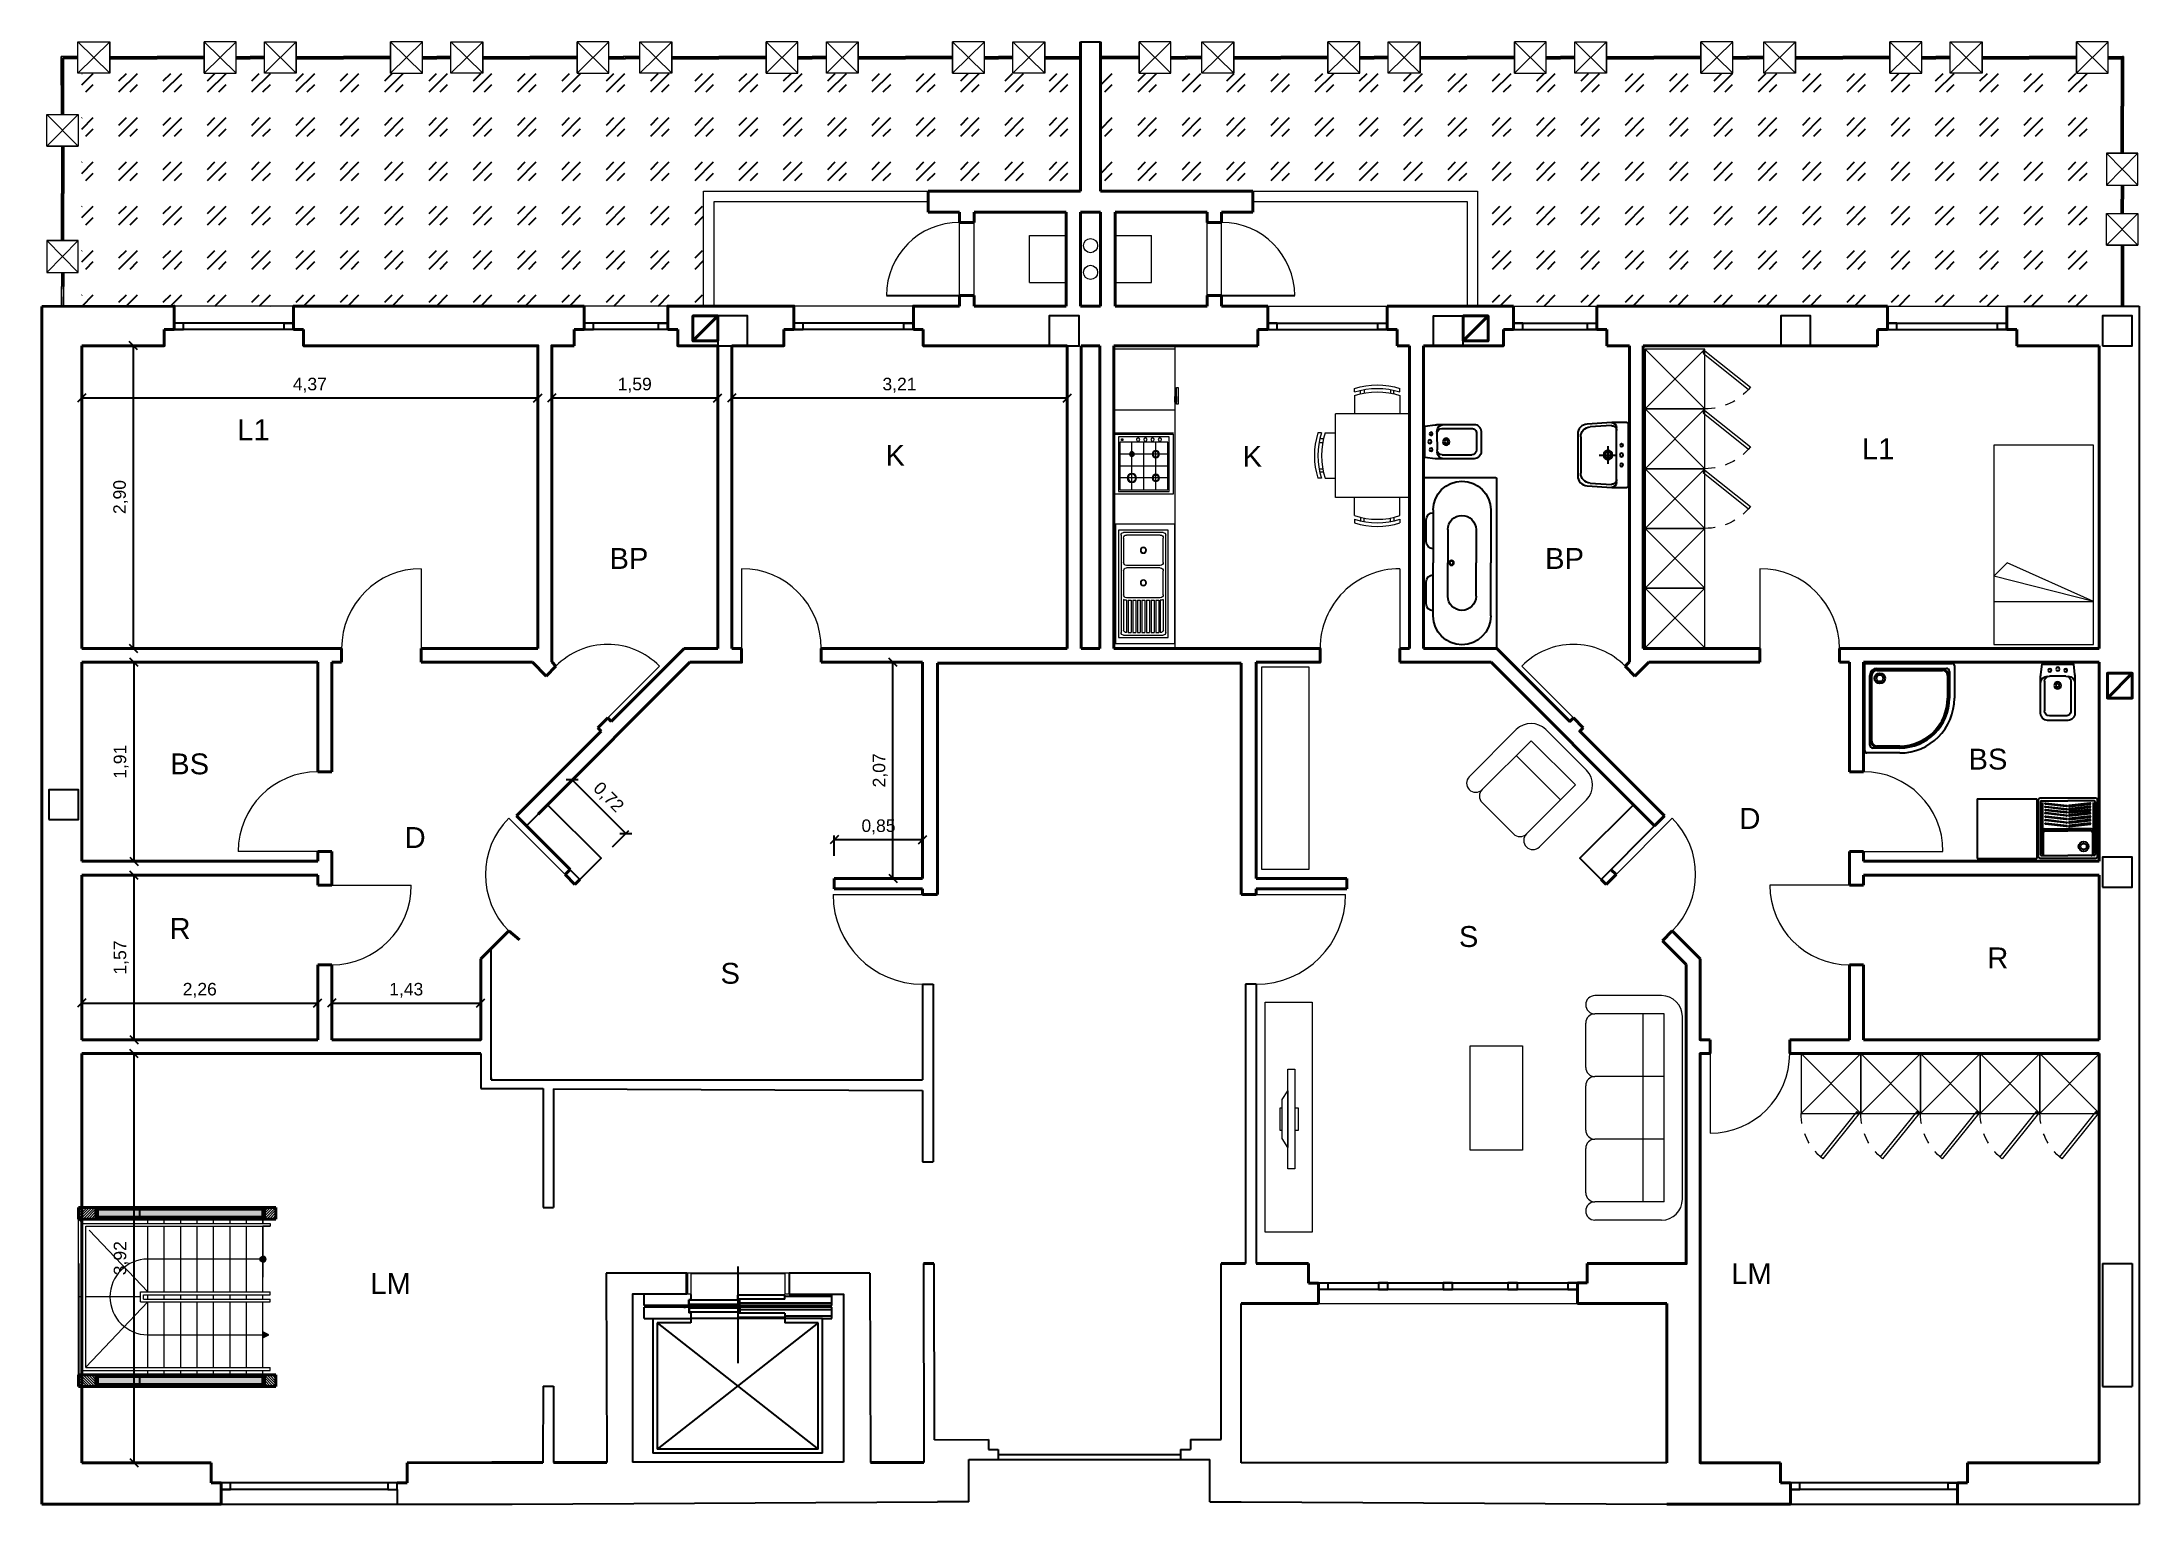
# Model space of a CAD drawing. Header units: inches. Extents: x -2770 to 3095, y -2847 to 3009.
# Drawn here: x 61.16 to 81.24, y 110.1 to 124.1 of the extents above; entities that cross this region are included whole.
import ezdxf

# ---------------------------------------------------------------- set-up
doc = ezdxf.new("R2010")
doc.units = ezdxf.units.IN
doc.header["$LTSCALE"] = 0.1
doc.header["$MEASUREMENT"] = 0
doc.linetypes.add('HIDDEN', pattern=[0.375, 0.25, -0.125])
for name, color, linetype, lineweight in [('ARREDI attrezzature - furniture', 175, 'Continuous', 9), ('MURATURA sezioni - section wall', 7, 'Continuous', 40), ('PORTE finestre - doors windows', 252, 'Continuous', 5), ('PROIEZIONI - projections', 145, 'Continuous', 13), ('PROIEZIONI finissime - fine lines', 251, 'Continuous', 9), ('PROIEZIONI_projections', 145, 'Continuous', 13)]:
    doc.layers.add(name, color=color, linetype=linetype, lineweight=lineweight)
for name, color, linetype in [('ascensore', 252, 'Continuous'), ('PROIEZIONI_finissime', 251, 'Continuous'), ('QUOTE - dimension', 252, 'Continuous'), ('SANITARI', 175, 'Continuous'), ('SCRITTE - txt', 252, 'Continuous'), ('STRUTTURA - structure', 7, 'Continuous')]:
    doc.layers.add(name, color=color, linetype=linetype)
doc.layers.add('MURATURE tratteggi - wall hatch', color=7, linetype='Continuous', lineweight=18, true_color=0x949494)
doc.layers.add('VETRATE sezioni - windows sections', color=7, linetype='Continuous', true_color=0x4d79ff)
doc.styles.get("Standard").update_dxf_attribs({"font": 'Arial.ttf'})
doc.dimstyles.new('aw', dxfattribs={"dimtxt": 0.12, "dimasz": 0.08, "dimexe": 0.04, "dimexo": 0, "dimgap": 0.05, "dimtad": 1, "dimzin": 1, "dimtxsty": 'Standard', "dimblk": 'OBLIQUE', "dimcen": 2.5, "dimadec": 0, "dimazin": 0, "dimtfac": 1, "dimtmove": 0, "dimatfit": 3, "dimfxl": 1, "dimarcsym": 0})

msp = doc.modelspace()

# ---------------------------------------------------------------- texts
at = {"layer": 'SCRITTE - txt'}
for s, p in [('L1', (63.02668, 120.2904)), ('L1', (78.58278, 120.10782)), ('K', (69.23367, 120.04551)), ('K', (72.65336, 120.03592)), ('BP', (66.59093, 119.05783)), ('BP', (75.54962, 119.05783)), ('BS', (62.38491, 117.09096)), ('BS', (79.60386, 117.13662)), ('D', (77.40997, 116.56843)), ('D', (64.6293, 116.38584)), ('R', (62.37782, 115.51466)), ('S', (74.72439, 115.43786)), ('S', (67.65409, 115.08578)), ('R', (79.78387, 115.23286)), ('LM', (64.30081, 112.11465)), ('LM', (77.33174, 112.21003))]:
    msp.add_text(s, height=0.2, dxfattribs=at).set_placement(p)

# ---------------------------------------------------------------- blocks, each defined once
blk = doc.blocks.new('LAVELLO')
at = {"layer": 'SANITARI'}
for p, q in [((-9.6, 28.8), (-9.6, 31.8)), ((-9.6, -20.2), (-9.6, 28.8)), ((-4.3, 33.8), (17.1, 32.6)), ((26.5, 22.6), (26.5, -13.9)), ((8, 4.3), (-10, 4.3)), ((-1, -4.7), (-1, 13.3)), ((-9.6, -23.2), (-9.6, -20.2)), ((17.1, -23.9), (-4.3, -25.2))]:
    blk.add_line(p, q, dxfattribs=at)
blk.add_lwpolyline([(-21.5, -26.2), (-21.5, 34.8, -0.414214), (-19.5, 36.8), (-4.6, 36.8), (20.1, 35.4, -0.397176), (29.5, 25.4), (29.5, -16.7, -0.397176), (20.1, -26.7), (-4.6, -28.2), (-19.5, -28.2, -0.414214)], format="xyb", close=True, dxfattribs=at)
blk.add_lwpolyline([(-21.5, -26.2), (-21.5, 34.8, -0.414214), (-19.5, 36.8), (-4.6, 36.8), (20.1, 35.4, -0.397176), (29.5, 25.4), (29.5, -16.7, -0.397176), (20.1, -26.7), (-4.6, -28.2), (-19.5, -28.2, -0.414214)], format="xyb", close=True, dxfattribs=at)
for centre, radius in [((-14.5, 4.3), 1.75), ((-14.5, 14.3), 1.5), ((-1, 4.3), 4.5), ((-1, 4.3), 3.01), ((-14.5, -5.7), 1.5)]:
    blk.add_circle(centre, radius, dxfattribs=at)
for centre, radius, start, end in [((-4.6, 31.8), 5, 90, 180), ((-4.6, 28.8), 5, 86.6471, 180), ((16.5, 22.6), 10, 0, 86.6471), ((-4.6, -20.2), 5, 180, 273.3529), ((16.5, -13.9), 10, 273.3529, 0), ((-4.6, -23.2), 5, 180, 270)]:
    blk.add_arc(centre, radius, start, end, dxfattribs=at)
blk = doc.blocks.new('VASCA')
at = {"layer": 'SANITARI'}
for p, q in [((-34.9, 99.8), (-34.9, -69.9)), ((-34.9, 99.8), (-34.9, -69.9)), ((37.5, 100.8), (-33.9, 100.8)), ((37.5, 100.8), (-33.9, 100.8)), ((38.5, -70.9), (38.5, 99.8)), ((38.5, -69.9), (38.5, 99.8)), ((-29, 68.2), (-29, 15)), ((28.7, 68.2), (28.7, 15)), ((-14.3, 48.4), (-14.3, 15)), ((14, 48.4), (14, 15)), ((35.8, 36.3), (35.8, 58.3)), ((-29, -38.3), (-29, 15)), ((-14.3, -18.5), (-14.3, 15)), ((14, -18.5), (14, 15)), ((28.7, -38.3), (28.7, 15)), ((35.8, -26.1), (35.8, -4.1)), ((-33.9, -70.9), (38.5, -70.9)), ((-33.9, -70.9), (37.5, -70.9))]:
    blk.add_line(p, q, dxfattribs=at)
for radius in [2.41, 1.74]:
    blk.add_circle((10.4, 15), radius, dxfattribs=at)
for centre, radius, start, end in [((-33.9, 99.8), 1, 90, 180), ((-33.9, 99.8), 1, 90, 180), ((-0.1, 68.2), 28.9, 360, 180), ((37.5, 99.8), 1, 0, 90), ((37.5, 99.8), 1, 0, 90), ((28.7, 58.3), 7.06, 0.0232, 90), ((-0.1, 48.4), 14.2, 0, 180), ((28.7, 36.3), 7.06, 270, 359.9768), ((28.7, -4.1), 7.06, 0.0232, 90), ((-0.1, -18.5), 14.2, 180, 0), ((-0.1, -38.3), 28.9, 180, 0), ((28.7, -26.1), 7.06, 270, 359.9768), ((-33.9, -69.9), 1, 180, 270), ((-33.9, -69.9), 1, 180, 270)]:
    blk.add_arc(centre, radius, start, end, dxfattribs=at)
blk = doc.blocks.new('BIDET')
at = {"layer": 'SANITARI'}
for p, q in [((-18.7, -5.4), (-18.7, 11)), ((-13.7, 16), (16.1, 16)), ((21.1, -5.4), (21.1, 11)), ((-13.7, -10.4), (16.1, -10.4))]:
    blk.add_line(p, q, dxfattribs=at)
blk.add_lwpolyline([(-20.5, -14.2, 0.030653), (-16.9, -14.5), (18.6, -14.5, 0.414214), (25.6, -7.5), (25.6, 13, 0.414214), (18.6, 20), (-16.9, 20, 0.030653), (-20.5, 19.8), (-30.9, 18.5), (-30.9, -13)], format="xyb", close=True, dxfattribs=at)
blk.add_lwpolyline([(-20.5, -14.2, 0.030653), (-16.9, -14.5), (18.6, -14.5, 0.414214), (25.6, -7.5), (25.6, 13, 0.414214), (18.6, 20), (-16.9, 20, 0.030653), (-20.5, 19.8), (-30.9, 18.5), (-30.9, -13)], format="xyb", close=True, dxfattribs=at)
for centre, radius in [((-25.9, 2.7), 1.8), ((-24.7, 10.8), 1.6), ((-9.5, 2.8), 3.43), ((-9.5, 2.8), 1.76), ((-24.7, -5.2), 1.6)]:
    blk.add_circle(centre, radius, dxfattribs=at)
for centre, radius, start, end in [((-11.7, 13), 7, 90, 180), ((-13.7, 11), 5, 90, 180), ((16.1, 11), 5, 0, 90), ((-13.7, -5.4), 5, 180, 270), ((-11.7, -7.5), 7, 180, 270), ((16.1, -5.4), 5, 270, 0)]:
    blk.add_arc(centre, radius, start, end, dxfattribs=at)
blk = doc.blocks.new('LAVANDINO')
at = {"layer": 'ARREDI attrezzature - furniture'}
for p, q in [((-36.7, -78.6), (-36.7, 41.4)), ((-36.7, 41.4), (24.7, 41.4)), ((-34.9, -78.6), (-34.9, 41.4)), ((-31.9, 35.4), (18.1, 35.4)), ((-31.9, -72.6), (-31.9, 35.4)), ((-29.4, -67.6), (-29.4, 30.4)), ((-26.9, 32.9), (13.1, 32.9)), ((-26.9, -2.9), (-26.9, 28.2)), ((-24, 30.4), (-23.9, 30.4)), ((-23.9, -2), (-23.9, 30.4)), ((-22.2, 30.4), (-19.2, 30.4)), ((-22.2, -2), (-22.2, 30.4)), ((-19.2, -2), (-19.2, 30.4)), ((-17.6, -2), (-17.6, 30.4)), ((-17.6, 30.4), (-14.6, 30.4)), ((-14.6, -2), (-14.6, 30.4)), ((-13, -2), (-13, 30.4)), ((-13, 30.4), (-10, 30.4)), ((-10, -2), (-10, 30.4)), ((-8.4, -2), (-8.4, 30.4)), ((-8.4, 30.4), (-5.4, 30.4)), ((-5.4, -2), (-5.4, 30.4)), ((-3.7, -2), (-3.7, 30.4)), ((-3.7, 30.4), (-0.7, 30.4)), ((-0.7, -2), (-0.7, 30.4)), ((0.9, -2), (0.9, 30.4)), ((0.9, 30.4), (3.9, 30.4)), ((3.9, -2), (3.9, 30.4)), ((5.5, -2), (5.5, 30.4)), ((5.5, 30.4), (8.5, 30.4)), ((8.5, -2), (8.5, 30.4)), ((10.1, -2), (10.1, 30.4)), ((10.3, 30.4), (10.1, 30.4)), ((13.1, -2.9), (13.1, 28.2)), ((15.6, 30.4), (15.6, -67.6)), ((18.1, 35.4), (18.1, -72.6)), ((24.7, 41.4), (24.7, -78.6)), ((-26.9, -31.6), (-26.9, -7.6)), ((10.1, -4.6), (-23.9, -4.6)), ((-22.2, -2), (-19.2, -2)), ((-17.6, -2), (-14.6, -2)), ((-13, -2), (-10, -2)), ((-8.4, -2), (-5.4, -2)), ((-3.7, -2), (-0.7, -2)), ((0.9, -2), (3.9, -2)), ((5.5, -2), (8.5, -2)), ((10.1, -2), (10.6, -2)), ((13.1, -7.6), (13.1, -31.6)), ((-26.9, -64.6), (-26.9, -40.1)), ((10.1, -34.6), (-23.9, -34.6)), ((10.1, -37.1), (-23.9, -37.1)), ((13.1, -40.1), (13.1, -64.6)), ((24.7, -78.6), (-36.7, -78.6)), ((18.1, -72.6), (-31.9, -72.6)), ((13.1, -70.1), (-26.9, -70.1)), ((10.1, -67.6), (-23.9, -67.6))]:
    blk.add_line(p, q, dxfattribs=at)
blk.add_lwpolyline([(-36.7, -78.6), (-36.7, 41.4), (24.7, 41.4), (24.7, -78.6), (-36.7, -78.6)], dxfattribs=at)
for centre, radius in [((-6.9, -19.6), 3), ((-6.9, -19.6), 2.5), ((-6.9, -52.3), 3), ((-6.9, -52.3), 2.5)]:
    blk.add_circle(centre, radius, dxfattribs=at)
for centre, radius, start, end in [((-26.9, 30.4), 2.5, 90, 180), ((-23.9, 27.4), 3.03, 88.4172, 165.8249), ((10.2, 27.4), 3.03, 14.1751, 91.5828), ((13.1, 30.4), 2.5, 0, 90), ((-23.9, -7.5), 5.5, 90, 123.0557), ((-23.9, -7.6), 3, 90, 180), ((10.1, -7.5), 5.5, 56.9443, 90), ((10.1, -7.6), 3, 360, 90), ((-23.9, -31.6), 3, 180, 270), ((-23.9, -40.1), 3, 90, 180), ((10.1, -31.6), 3, 270, 360), ((10.1, -40.1), 3, 360, 90), ((-26.9, -67.6), 2.5, 180, 270), ((-23.9, -64.6), 3, 180, 270), ((10.1, -64.6), 3, 270, 360), ((13.1, -67.6), 2.5, 270, 360)]:
    blk.add_arc(centre, radius, start, end, dxfattribs=at)
blk = doc.blocks.new('DOCCIA')
at = {"layer": 'SANITARI'}
for p, q in [((29.7, 57.3), (29.7, 90.3)), ((29.7, 57.3), (29.7, 90.3)), ((31.7, 92.3), (119.7, 92.3)), ((31.7, 92.3), (117.7, 92.3)), ((34.7, 57.3), (34.7, 84.3)), ((37.7, 87.3), (107.7, 87.3)), ((41.7, 86.3), (107.7, 86.3)), ((41.7, 85.3), (107.7, 85.3)), ((119.7, 92.3), (119.7, 4.3)), ((119.7, 90.3), (119.7, 4.3)), ((35.7, 57.3), (35.7, 80.3)), ((36.7, 57.3), (36.7, 80.3)), ((112.7, 80.3), (112.7, 14.3)), ((113.7, 80.3), (113.7, 14.3)), ((114.7, 80.3), (114.7, 10.3)), ((107.7, 9.3), (84.7, 9.3)), ((107.7, 8.3), (84.7, 8.3)), ((111.7, 7.3), (84.7, 7.3)), ((117.7, 2.3), (84.7, 2.3)), ((117.7, 2.3), (84.7, 2.3))]:
    blk.add_line(p, q, dxfattribs=at)
for radius in [5.27, 3.35]:
    blk.add_circle((104.7, 77.3), radius, dxfattribs=at)
for centre, radius, start, end in [((31.7, 90.3), 2, 89.9998, 180), ((31.7, 90.3), 2, 89.9998, 180), ((37.7, 84.3), 3, 90, 180), ((41.7, 80.3), 6, 90, 180), ((41.7, 80.3), 5, 90, 180), ((107.7, 80.3), 7, 0, 90), ((107.7, 80.3), 6, 0, 90), ((107.7, 80.3), 5, 0, 90), ((84.7, 57.3), 55, 180, 270), ((84.7, 57.3), 55, 180, 270), ((84.7, 57.3), 50, 180, 270), ((84.7, 57.3), 49, 180, 270), ((84.7, 57.3), 48, 180, 270), ((107.7, 14.3), 6, 270, 0), ((107.7, 14.3), 5, 270, 0), ((111.7, 10.3), 3, 270, 0), ((117.7, 4.3), 2, 270, 0), ((117.7, 4.3), 2, 270, 0)]:
    blk.add_arc(centre, radius, start, end, dxfattribs=at)
blk = doc.blocks.new('VAS')
at = {"layer": 'SANITARI'}
for p, q in [((-25.3, 29.2), (-25.3, -23.7)), ((-24.3, 30.2), (2.1, 30.2)), ((-23.3, 28.5), (-23.3, -22.7)), ((28.5, 30.2), (2.1, 30.2)), ((27.5, 28.5), (27.5, -22.7)), ((29.5, 29.2), (29.5, -23.7)), ((-21.3, 2.1), (2.1, 2.1)), ((25.5, 2.1), (2.1, 2.1)), ((-22.7, -2), (-22.7, -24.1)), ((-20.7, 0), (2.1, 0)), ((24.9, 0), (2.1, 0)), ((26.9, -2), (26.9, -24.1)), ((-24.3, -24.7), (2.1, -24.7)), ((28.5, -24.7), (2.1, -24.7))]:
    blk.add_line(p, q, dxfattribs=at)
for points in [[(32, 30.9, 0.414214), (30, 32.9), (2.1, 32.9), (-25.8, 32.9, 0.414214), (-27.8, 30.9), (-27.8, -25.3, 0.414214), (-25.8, -27.3), (2.1, -27.3), (30, -27.3, 0.414214), (32, -25.3)], [(32, 30.9, 0.414214), (30, 32.9), (2.1, 32.9), (-25.8, 32.9, 0.414214), (-27.8, 30.9), (-27.8, -25.3, 0.414214), (-25.8, -27.3), (2.1, -27.3), (30, -27.3, 0.414214), (32, -25.3)], [(-20.1, 28), (0.9, 25.6, -1.315655), (0.5, 24.7), (-20.5, 27.1, -0.901241), (-20.5, 28, -0.30507)], [(-20.1, 24.7), (0.9, 22.3, -1.315655), (0.5, 21.4), (-20.5, 23.8, -0.901241), (-20.5, 24.7, -0.30507)], [(-20.1, 21.5), (0.9, 19.1, -1.315655), (0.5, 18.3), (-20.5, 20.7, -0.901241), (-20.5, 21.5, -0.30507)], [(24.3, 28), (3.3, 25.6, 1.315655), (3.7, 24.7), (24.7, 27.1, 0.901241), (24.7, 28, 0.30507)], [(24.3, 24.7), (3.3, 22.3, 1.315655), (3.7, 21.4), (24.7, 23.8, 0.901241), (24.7, 24.7, 0.30507)], [(24.3, 21.5), (3.3, 19.1, 1.315655), (3.7, 18.3), (24.7, 20.7, 0.901241), (24.7, 21.5, 0.30507)], [(-20.1, 18.4), (0.9, 16, -1.315655), (0.5, 15.1), (-20.5, 17.5, -0.901241), (-20.5, 18.3, -0.30507)], [(-20.1, 14.8), (0.9, 12.4, -1.315655), (0.5, 11.6), (-20.5, 13.9, -0.901241), (-20.5, 14.8, -0.30507)], [(-20.1, 11.4), (0.9, 9, -1.315655), (0.5, 8.1), (-20.5, 10.5, -0.901241), (-20.5, 11.4, -0.30507)], [(-20.1, 7.8), (0.9, 5.4, -1.315655), (0.5, 4.5), (-20.5, 6.9, -0.901241), (-20.5, 7.7, -0.30507)], [(24.3, 18.4), (3.3, 16, 1.315655), (3.7, 15.1), (24.7, 17.5, 0.901241), (24.7, 18.3, 0.30507)], [(24.3, 14.8), (3.3, 12.4, 1.315655), (3.7, 11.6), (24.7, 13.9, 0.901241), (24.7, 14.8, 0.30507)], [(24.3, 11.4), (3.3, 9, 1.315655), (3.7, 8.1), (24.7, 10.5, 0.901241), (24.7, 11.4, 0.30507)], [(24.3, 7.8), (3.3, 5.4, 1.315655), (3.7, 4.5), (24.7, 6.9, 0.901241), (24.7, 7.7, 0.30507)]]:
    blk.add_lwpolyline(points, format="xyb", close=True, dxfattribs=at)
for radius in [4.96, 3.05]:
    blk.add_circle((17.9, -15.6), radius, dxfattribs=at)
for centre, radius, start, end in [((-24.3, 29.2), 1, 90, 180), ((28.5, 29.2), 1, 0, 90), ((-21.3, 0.1), 2, 90, 180), ((25.5, 0.1), 2, 0, 90), ((-20.7, -2), 2, 90, 180), ((24.9, -2), 2, 0, 90), ((-24.3, -23.7), 1, 180, 270), ((-21.3, -22.7), 2, 180, 270), ((25.5, -22.7), 2, 270, 0), ((28.5, -23.7), 1, 270, 0)]:
    blk.add_arc(centre, radius, start, end, dxfattribs=at)
blk = doc.blocks.new('ARMADIO')
at = {"layer": 'ARREDI attrezzature - furniture'}
for p, q in [((-36.9, -40), (-36.9, 20)), ((-36.9, 20), (23.1, 20)), ((23.1, -40), (-36.9, 20)), ((-36.9, -40), (23.1, 20)), ((-36.9, 20), (23.1, 20)), ((-36.9, -40), (-36.9, 20)), ((21.2, -36.2), (66.8, 0.4)), ((23.1, 20), (23.1, -37)), ((23.1, 20), (23.1, -37)), ((23.1, -38.5), (68.7, -1.9)), ((23.1, -40), (-36.9, -40)), ((23.1, -40), (-36.9, -40)), ((21.2, -36.2), (23.1, -38.5)), ((23.1, -37), (23.1, -40))]:
    blk.add_line(p, q, dxfattribs=at)
at = {"layer": 'ARREDI attrezzature - furniture', "linetype": 'HIDDEN', "ltscale": 10}
blk.add_arc((23.1, -38.5), 58.5, 38.7444, 90, dxfattribs=at)
blk = doc.blocks.new('LS')
at = {"layer": 'ARREDI attrezzature - furniture'}
for p, q in [((-103.8, 44.5), (-103.8, -55.5)), ((-65.5, 44.5), (-103.8, 44.5)), ((-103.8, 44.5), (-103.8, -55.5)), ((96.2, 44.5), (-65.5, 44.5)), ((96.2, 44.5), (-65.5, 44.5)), ((-60.6, 44.5), (-60.6, -55.5)), ((-60.6, -55.5), (-35.4, 44.5)), ((-21.9, 31.3), (-35.4, 44.5)), ((96.2, -55.5), (96.2, 44.5)), ((96.2, -55.5), (96.2, 44.5)), ((-60.6, -55.5), (-21.9, 31.3)), ((-103.8, -55.5), (96.2, -55.5)), ((-103.8, -55.5), (96.2, -55.5))]:
    blk.add_line(p, q, dxfattribs=at)
blk = doc.blocks.new('_Oblique')
at = {"color": 0, "linetype": 'ByBlock', "lineweight": -2}
blk.add_line((-0.5, -0.5), (0.5, 0.5), dxfattribs=at)
blk = doc.blocks.new('*D77')
at = {"layer": 'Defpoints', "color": 0, "transparency": 16777216}
for p in [(62.033, 121.194), (62.238, 121.194), (62.238, 118.297)]:
    blk.add_point(p, dxfattribs=at)
at = {"layer": 'QUOTE - dimension', "color": 0, "lineweight": -2, "transparency": 16777216}
for p, q in [((62.238, 121.194), (61.993, 121.194)), ((62.033, 118.297), (62.033, 121.194)), ((62.238, 118.297), (61.993, 118.297))]:
    blk.add_line(p, q, dxfattribs=at)
at = {"layer": 'QUOTE - dimension', "color": 0, "lineweight": -2, "transparency": 16777216, "xscale": 0.08, "yscale": 0.08, "zscale": 0.08}
for p, rotation in [((62.033, 121.194), 90), ((62.033, 118.297), 270)]:
    blk.add_blockref('_Oblique', p, dxfattribs=dict(at, rotation=rotation))
at = {"layer": 'QUOTE - dimension', "color": 0, "transparency": 16777216, "insert": (61.911, 119.746), "char_height": 0.12, "attachment_point": 5, "rotation": 90}
blk.add_mtext('2,90', dxfattribs=at)
blk = doc.blocks.new('*D78')
at = {"layer": 'Defpoints', "color": 0, "transparency": 16777216}
for p in [(61.538, 120.789), (65.905, 120.789), (65.905, 120.695)]:
    blk.add_point(p, dxfattribs=at)
at = {"layer": 'QUOTE - dimension', "color": 0, "lineweight": -2, "transparency": 16777216}
for p, q in [((61.538, 120.789), (61.538, 120.655)), ((61.538, 120.695), (65.905, 120.695)), ((65.905, 120.789), (65.905, 120.655))]:
    blk.add_line(p, q, dxfattribs=at)
at = {"layer": 'QUOTE - dimension', "color": 0, "lineweight": -2, "transparency": 16777216, "xscale": 0.08, "yscale": 0.08, "zscale": 0.08, "rotation": 180}
blk.add_blockref('_Oblique', (61.538, 120.695), dxfattribs=at)
at = {"layer": 'QUOTE - dimension', "color": 0, "lineweight": -2, "transparency": 16777216, "xscale": 0.08, "yscale": 0.08, "zscale": 0.08}
blk.add_blockref('_Oblique', (65.905, 120.695), dxfattribs=at)
at = {"layer": 'QUOTE - dimension', "color": 0, "transparency": 16777216, "insert": (63.722, 120.817), "char_height": 0.12, "attachment_point": 5}
blk.add_mtext('4,37', dxfattribs=at)
blk = doc.blocks.new('*D79')
at = {"layer": 'Defpoints', "color": 0, "transparency": 16777216}
for p in [(66.039, 120.695), (67.628, 120.695), (67.628, 120.695)]:
    blk.add_point(p, dxfattribs=at)
at = {"layer": 'QUOTE - dimension', "color": 0, "lineweight": -2, "transparency": 16777216}
for p, q in [((66.039, 120.695), (66.039, 120.735)), ((66.039, 120.695), (67.628, 120.695)), ((67.628, 120.695), (67.628, 120.735))]:
    blk.add_line(p, q, dxfattribs=at)
at = {"layer": 'QUOTE - dimension', "color": 0, "lineweight": -2, "transparency": 16777216, "xscale": 0.08, "yscale": 0.08, "zscale": 0.08, "rotation": 180}
blk.add_blockref('_Oblique', (66.039, 120.695), dxfattribs=at)
at = {"layer": 'QUOTE - dimension', "color": 0, "lineweight": -2, "transparency": 16777216, "xscale": 0.08, "yscale": 0.08, "zscale": 0.08}
blk.add_blockref('_Oblique', (67.628, 120.695), dxfattribs=at)
at = {"layer": 'QUOTE - dimension', "color": 0, "transparency": 16777216, "insert": (66.833, 120.817), "char_height": 0.12, "attachment_point": 5}
blk.add_mtext('1,59', dxfattribs=at)
blk = doc.blocks.new('*D80')
at = {"layer": 'Defpoints', "color": 0, "transparency": 16777216}
for p in [(67.761, 120.695), (70.974, 120.695), (70.974, 120.695)]:
    blk.add_point(p, dxfattribs=at)
at = {"layer": 'QUOTE - dimension', "color": 0, "lineweight": -2, "transparency": 16777216}
for p, q in [((67.761, 120.695), (67.761, 120.735)), ((67.761, 120.695), (70.974, 120.695)), ((70.974, 120.695), (70.974, 120.735))]:
    blk.add_line(p, q, dxfattribs=at)
at = {"layer": 'QUOTE - dimension', "color": 0, "lineweight": -2, "transparency": 16777216, "xscale": 0.08, "yscale": 0.08, "zscale": 0.08, "rotation": 180}
blk.add_blockref('_Oblique', (67.761, 120.695), dxfattribs=at)
at = {"layer": 'QUOTE - dimension', "color": 0, "lineweight": -2, "transparency": 16777216, "xscale": 0.08, "yscale": 0.08, "zscale": 0.08}
blk.add_blockref('_Oblique', (70.974, 120.695), dxfattribs=at)
at = {"layer": 'QUOTE - dimension', "color": 0, "transparency": 16777216, "insert": (69.368, 120.817), "char_height": 0.12, "attachment_point": 5}
blk.add_mtext('3,21', dxfattribs=at)
blk = doc.blocks.new('*D81')
at = {"layer": 'Defpoints', "color": 0, "transparency": 16777216}
for p in [(62.022, 118.164), (62.022, 116.258), (62.037, 116.258)]:
    blk.add_point(p, dxfattribs=at)
at = {"layer": 'QUOTE - dimension', "color": 0, "lineweight": -2, "transparency": 16777216}
for p, q in [((62.022, 118.164), (62.077, 118.164)), ((62.037, 118.164), (62.037, 116.258)), ((62.022, 116.258), (62.077, 116.258))]:
    blk.add_line(p, q, dxfattribs=at)
at = {"layer": 'QUOTE - dimension', "color": 0, "lineweight": -2, "transparency": 16777216, "xscale": 0.08, "yscale": 0.08, "zscale": 0.08}
for p, rotation in [((62.037, 118.164), 90), ((62.037, 116.258), 270)]:
    blk.add_blockref('_Oblique', p, dxfattribs=dict(at, rotation=rotation))
at = {"layer": 'QUOTE - dimension', "color": 0, "transparency": 16777216, "insert": (61.915, 117.211), "char_height": 0.12, "attachment_point": 5, "rotation": 90}
blk.add_mtext('1,91', dxfattribs=at)
blk = doc.blocks.new('*D82')
at = {"layer": 'Defpoints', "color": 0, "transparency": 16777216}
for p in [(62.037, 116.124), (62.037, 114.55), (62.037, 114.55)]:
    blk.add_point(p, dxfattribs=at)
at = {"layer": 'QUOTE - dimension', "color": 0, "lineweight": -2, "transparency": 16777216}
for p, q in [((62.037, 116.124), (62.077, 116.124)), ((62.037, 116.124), (62.037, 114.55)), ((62.037, 114.55), (62.077, 114.55))]:
    blk.add_line(p, q, dxfattribs=at)
at = {"layer": 'QUOTE - dimension', "color": 0, "lineweight": -2, "transparency": 16777216, "xscale": 0.08, "yscale": 0.08, "zscale": 0.08}
for p, rotation in [((62.037, 116.124), 90), ((62.037, 114.55), 270)]:
    blk.add_blockref('_Oblique', p, dxfattribs=dict(at, rotation=rotation))
at = {"layer": 'QUOTE - dimension', "color": 0, "transparency": 16777216, "insert": (61.915, 115.337), "char_height": 0.12, "attachment_point": 5, "rotation": 90}
blk.add_mtext('1,57', dxfattribs=at)
blk = doc.blocks.new('*D83')
at = {"layer": 'Defpoints', "color": 0, "transparency": 16777216}
for p in [(62.037, 114.417), (62.037, 110.499), (62.037, 110.499)]:
    blk.add_point(p, dxfattribs=at)
at = {"layer": 'QUOTE - dimension', "color": 0, "lineweight": -2, "transparency": 16777216}
for p, q in [((62.037, 114.417), (62.077, 114.417)), ((62.037, 114.417), (62.037, 110.499)), ((62.037, 110.499), (62.077, 110.499))]:
    blk.add_line(p, q, dxfattribs=at)
at = {"layer": 'QUOTE - dimension', "color": 0, "lineweight": -2, "transparency": 16777216, "xscale": 0.08, "yscale": 0.08, "zscale": 0.08}
for p, rotation in [((62.037, 114.417), 90), ((62.037, 110.499), 270)]:
    blk.add_blockref('_Oblique', p, dxfattribs=dict(at, rotation=rotation))
at = {"layer": 'QUOTE - dimension', "color": 0, "transparency": 16777216, "insert": (61.915, 112.458), "char_height": 0.12, "attachment_point": 5, "rotation": 90}
blk.add_mtext('3,92', dxfattribs=at)
blk = doc.blocks.new('*D85')
at = {"layer": 'Defpoints', "color": 0, "transparency": 16777216}
for p in [(61.538, 114.901), (63.798, 114.901), (63.798, 114.901)]:
    blk.add_point(p, dxfattribs=at)
at = {"layer": 'QUOTE - dimension', "color": 0, "lineweight": -2, "transparency": 16777216}
for p, q in [((61.538, 114.901), (61.538, 114.861)), ((61.538, 114.901), (63.798, 114.901)), ((63.798, 114.901), (63.798, 114.941))]:
    blk.add_line(p, q, dxfattribs=at)
at = {"layer": 'QUOTE - dimension', "color": 0, "lineweight": -2, "transparency": 16777216, "xscale": 0.08, "yscale": 0.08, "zscale": 0.08, "rotation": 180}
blk.add_blockref('_Oblique', (61.538, 114.901), dxfattribs=at)
at = {"layer": 'QUOTE - dimension', "color": 0, "lineweight": -2, "transparency": 16777216, "xscale": 0.08, "yscale": 0.08, "zscale": 0.08}
blk.add_blockref('_Oblique', (63.798, 114.901), dxfattribs=at)
at = {"layer": 'QUOTE - dimension', "color": 0, "transparency": 16777216, "insert": (62.668, 115.023), "char_height": 0.12, "attachment_point": 5}
blk.add_mtext('2,26', dxfattribs=at)
blk = doc.blocks.new('*D88')
at = {"layer": 'Defpoints', "color": 0, "transparency": 16777216}
for p in [(66.106, 116.908), (66.747, 116.524), (66.619, 116.396)]:
    blk.add_point(p, dxfattribs=at)
at = {"layer": 'QUOTE - dimension', "color": 0, "lineweight": -2, "transparency": 16777216}
for p, q in [((66.106, 116.908), (66.263, 117.065)), ((66.234, 117.037), (66.747, 116.524)), ((66.619, 116.396), (66.775, 116.552))]:
    blk.add_line(p, q, dxfattribs=at)
at = {"layer": 'QUOTE - dimension', "color": 0, "lineweight": -2, "transparency": 16777216, "xscale": 0.08, "yscale": 0.08, "zscale": 0.08}
for p, rotation in [((66.234, 117.037), 135.0000005323843), ((66.747, 116.524), 315.0000005323844)]:
    blk.add_blockref('_Oblique', p, dxfattribs=dict(at, rotation=rotation))
at = {"layer": 'QUOTE - dimension', "color": 0, "transparency": 16777216, "insert": (66.577, 116.867), "char_height": 0.12, "attachment_point": 5, "rotation": 315}
blk.add_mtext('0,72', dxfattribs=at)
blk = doc.blocks.new('*D89')
at = {"layer": 'Defpoints', "color": 0, "transparency": 16777216}
for p in [(63.931, 114.894), (65.358, 114.901), (65.358, 114.894)]:
    blk.add_point(p, dxfattribs=at)
at = {"layer": 'QUOTE - dimension', "color": 0, "lineweight": -2, "transparency": 16777216}
for p, q in [((63.931, 114.894), (63.931, 114.941)), ((63.931, 114.901), (65.358, 114.901)), ((65.358, 114.894), (65.358, 114.941))]:
    blk.add_line(p, q, dxfattribs=at)
at = {"layer": 'QUOTE - dimension', "color": 0, "lineweight": -2, "transparency": 16777216, "xscale": 0.08, "yscale": 0.08, "zscale": 0.08, "rotation": 180}
blk.add_blockref('_Oblique', (63.931, 114.901), dxfattribs=at)
at = {"layer": 'QUOTE - dimension', "color": 0, "lineweight": -2, "transparency": 16777216, "xscale": 0.08, "yscale": 0.08, "zscale": 0.08}
blk.add_blockref('_Oblique', (65.358, 114.901), dxfattribs=at)
at = {"layer": 'QUOTE - dimension', "color": 0, "transparency": 16777216, "insert": (64.645, 115.023), "char_height": 0.12, "attachment_point": 5}
blk.add_mtext('1,43', dxfattribs=at)
blk = doc.blocks.new('*D90')
at = {"layer": 'Defpoints', "color": 0, "transparency": 16777216}
for p in [(69.167, 118.164), (69.305, 118.164), (69.167, 116.094)]:
    blk.add_point(p, dxfattribs=at)
at = {"layer": 'QUOTE - dimension', "color": 0, "lineweight": -2, "transparency": 16777216}
for p, q in [((69.167, 118.164), (69.345, 118.164)), ((69.305, 116.094), (69.305, 118.164)), ((69.167, 116.094), (69.345, 116.094))]:
    blk.add_line(p, q, dxfattribs=at)
at = {"layer": 'QUOTE - dimension', "color": 0, "lineweight": -2, "transparency": 16777216, "xscale": 0.08, "yscale": 0.08, "zscale": 0.08}
for p, rotation in [((69.305, 118.164), 90), ((69.305, 116.094), 270)]:
    blk.add_blockref('_Oblique', p, dxfattribs=dict(at, rotation=rotation))
at = {"layer": 'QUOTE - dimension', "color": 0, "transparency": 16777216, "insert": (69.183, 117.129), "char_height": 0.12, "attachment_point": 5, "rotation": 90}
blk.add_mtext('2,07', dxfattribs=at)
blk = doc.blocks.new('*D91')
at = {"layer": 'Defpoints', "color": 0, "transparency": 16777216}
for p in [(69.59, 116.466), (68.744, 116.309), (69.59, 116.309)]:
    blk.add_point(p, dxfattribs=at)
at = {"layer": 'QUOTE - dimension', "color": 0, "lineweight": -2, "transparency": 16777216}
for p, q in [((68.744, 116.309), (68.744, 116.506)), ((68.744, 116.466), (69.59, 116.466)), ((69.59, 116.309), (69.59, 116.506))]:
    blk.add_line(p, q, dxfattribs=at)
at = {"layer": 'QUOTE - dimension', "color": 0, "lineweight": -2, "transparency": 16777216, "xscale": 0.08, "yscale": 0.08, "zscale": 0.08, "rotation": 180}
blk.add_blockref('_Oblique', (68.744, 116.466), dxfattribs=at)
at = {"layer": 'QUOTE - dimension', "color": 0, "lineweight": -2, "transparency": 16777216, "xscale": 0.08, "yscale": 0.08, "zscale": 0.08}
blk.add_blockref('_Oblique', (69.59, 116.466), dxfattribs=at)
at = {"layer": 'QUOTE - dimension', "color": 0, "transparency": 16777216, "insert": (69.167, 116.588), "char_height": 0.12, "attachment_point": 5}
blk.add_mtext('0,85', dxfattribs=at)

# ---------------------------------------------------------------- dimensions: what is measured, and where the dimension line sits
at = {"layer": 'QUOTE - dimension'}
for p1, p2, distance, picture, middle in [((62.23847, 118.29737), (62.23847, 121.19405), 0.20529, '*D77', (61.91106, 119.74571)), ((61.53805, 120.78911), (65.90511, 120.78911), -0.09459, '*D78', (63.72158, 120.81663)), ((66.03853, 120.69452), (67.62788, 120.69452), 0, '*D79', (66.8332, 120.81663)), ((67.7613, 120.69452), (70.97394, 120.69452), 0, '*D80', (69.36762, 120.81663)), ((62.0217, 118.16394), (62.0217, 116.25789), 0.01546, '*D81', (61.91504, 117.21092)), ((69.16682, 116.09434), (69.16682, 118.16394), -0.13841, '*D90', (69.18312, 117.12914)), ((66.1063, 116.90833), (66.6189, 116.39572), 0.18128, '*D88', (66.57714, 116.86656)), ((68.74395, 116.30917), (69.58969, 116.30917), 0.15681, '*D91', (69.16682, 116.58809)), ((62.03716, 116.12447), (62.03716, 114.55013), 0, '*D82', (61.91504, 115.3373)), ((61.53805, 114.90075), (63.7978, 114.90075), 0, '*D85', (62.66792, 115.02287)), ((63.93122, 114.89436), (65.35809, 114.89436), 0.007, '*D89', (64.64466, 115.02348)), ((62.03716, 114.41671), (62.03716, 110.49927), 0, '*D83', (61.91504, 112.45799))]:
    dim = msp.add_aligned_dim(p1=p1, p2=p2, distance=distance, dimstyle='aw', dxfattribs=at)
    dim.commit()
    dim.dimension.update_dxf_attribs({"geometry": picture, "text_midpoint": middle})

# ---------------------------------------------------------------- hatches: boundary and pattern name
h = msp.add_hatch()
h.set_pattern_fill('GOST_GLASS', color=256, scale=0.05)
h.set_pattern_definition([(45, (-46.29306, 8.65044), (0.42426407, -4e-17), [0.25, -0.35]), (45, (-46.187, 8.65044), (0.42426407, -4e-17), [0.1, -0.5]), (45, (-46.29306, 8.7565), (0.42426407, -4e-17), [0.1, -0.5])])
h.paths.add_polyline_path([(71.1025, 123.80367), (61.53805, 123.80367), (61.53805, 121.57526), (62.42337, 121.57526), (63.567, 121.57526), (66.34972, 121.57526), (67.1492, 121.57526), (67.4925, 121.57526), (67.4925, 122.67526), (69.6425, 122.67526), (71.1025, 122.67526)])
h.paths.add_polyline_path([(80.85587, 123.80367), (71.2925, 123.80367), (71.2925, 122.67526), (72.7525, 122.67526), (74.9025, 122.67526), (74.9025, 121.57526), (75.24579, 121.57526), (76.04527, 121.57526), (78.82799, 121.57526), (79.97162, 121.57526), (80.85587, 121.57526)])
at = {"layer": 'MURATURE tratteggi - wall hatch'}
h = msp.add_hatch(dxfattribs=at)
h.set_pattern_fill('ANSI31', color=256, scale=0.005525, angle=450, style=0)
h.set_pattern_definition([(225, (84.217914, 126.989002), (-0.012404598, 0.012404598), [])])
h.paths.add_polyline_path([(61.50806, 112.83294), (61.50806, 112.94345), (61.67382, 112.94345), (61.67382, 112.83294)])
for points in [[(63.27062, 112.84952), (63.27062, 112.92687), (61.69039, 112.92687), (61.69039, 112.84952)], [(63.27338, 112.47725, 1), (63.27338, 112.422, 1)], [(63.27338, 111.75205), (63.27338, 111.6968), (63.32864, 111.72443)], [(61.69039, 111.32453), (61.69039, 111.24718), (63.27062, 111.24718), (63.27062, 111.32453)]]:
    msp.add_hatch(color=256, dxfattribs=at).paths.add_polyline_path(points)
h = msp.add_hatch(dxfattribs=at)
h.set_pattern_fill('ANSI31', color=256, scale=0.005525, angle=450, style=0)
h.set_pattern_definition([(225, (83.817332, 126.989002), (-0.012404598, 0.012404598), [])])
h.paths.add_polyline_path([(63.2872, 112.83294), (63.2872, 112.94345), (63.3977, 112.94345), (63.3977, 112.83294)])
h = msp.add_hatch(dxfattribs=at)
h.set_pattern_fill('ANSI31', color=256, scale=0.005525, angle=450, style=0)
h.set_pattern_definition([(135, (84.217914, 97.185044), (-0.012404598, -0.012404598), [])])
h.paths.add_polyline_path([(61.50806, 111.34111), (61.50806, 111.2306), (61.67382, 111.2306), (61.67382, 111.34111)])
h = msp.add_hatch(dxfattribs=at)
h.set_pattern_fill('ANSI31', color=256, scale=0.005525, angle=450, style=0)
h.set_pattern_definition([(135, (83.817332, 97.185044), (-0.012404598, -0.012404598), [])])
h.paths.add_polyline_path([(63.2872, 111.34111), (63.2872, 111.2306), (63.3977, 111.2306), (63.3977, 111.34111)])

# ---------------------------------------------------------------- linework, layer by layer
for p, q in [((71.1025, 124.10367), (71.2925, 124.10367)), ((61.15684, 121.56917), (61.15684, 110.10367)), ((79.97162, 121.57526), (81.23708, 121.57526)), ((81.23708, 121.57526), (81.23708, 110.10367)), ((65.45809, 114.16443), (65.45809, 115.4236)), ((69.58969, 115.08128), (69.58969, 114.16443)), ((69.58969, 115.08128), (69.68969, 115.08128)), ((69.68969, 115.08128), (69.68969, 114.06443)), ((72.68232, 115.08128), (72.68232, 112.4064)), ((72.78232, 115.08128), (72.68232, 115.08128)), ((72.78232, 115.08128), (72.78232, 112.4064)), ((65.35809, 114.41671), (65.35809, 114.08393)), ((65.35809, 114.18538), (65.35826, 114.08393)), ((65.35809, 114.08393), (65.35826, 114.08393)), ((65.35826, 114.08393), (65.95619, 114.08117)), ((65.45809, 114.18555), (65.45813, 114.16443)), ((65.45809, 114.16443), (69.58969, 114.16443)), ((66.05619, 114.08071), (69.58969, 114.06443)), ((69.58969, 114.06443), (69.58969, 113.38019)), ((69.68969, 114.06443), (69.68969, 113.38019)), ((69.58969, 113.38019), (69.68969, 113.38019)), ((62.09348, 112.84952), (62.09348, 112.92687)), ((65.9556, 112.94319), (66.0556, 112.94314)), ((63.27338, 112.44962), (63.30101, 112.44962)), ((69.59672, 112.4064), (69.60189, 110.5023)), ((69.69672, 112.4064), (69.70111, 110.71894)), ((72.44876, 110.72082), (72.44876, 112.4064)), ((62.09348, 111.24718), (62.09348, 111.32453)), ((65.95472, 111.23382), (66.05471, 111.23376)), ((76.71392, 110.49927), (72.63937, 110.49927)), ((64.55935, 110.24337), (64.55935, 110.10367)), ((61.15684, 110.10367), (65.65809, 110.10367)), ((65.65809, 110.10367), (69.73264, 110.12367)), ((72.63937, 110.12367), (76.71392, 110.10367)), ((76.71392, 110.10367), (81.23708, 110.10367))]:
    msp.add_line(p, q)
at = {"layer": 'ARREDI attrezzature - furniture'}
for p, q in [((71.41998, 121.16635), (72.00485, 121.16635)), ((72.00485, 121.19405), (72.00485, 118.29737)), ((73.72541, 120.75218), (73.72541, 120.78647)), ((73.72541, 120.71789), (73.72541, 120.54281)), ((73.78255, 120.73378), (73.78255, 120.76806)), ((73.81684, 120.77516), (73.81684, 120.74088)), ((74.06827, 120.77516), (74.06827, 120.74088)), ((74.10255, 120.73378), (74.10255, 120.76806)), ((74.15969, 120.75218), (74.15969, 120.78647)), ((74.15969, 120.71789), (74.15969, 120.54281)), ((71.41998, 120.58148), (72.00485, 120.58148)), ((74.24255, 120.54281), (73.54255, 120.54281)), ((73.54255, 119.74281), (73.54255, 120.54281)), ((74.24255, 120.54281), (74.24255, 119.74281)), ((71.94414, 120.35828), (71.41998, 120.35828)), ((71.99179, 120.35828), (71.41998, 120.35828)), ((71.41998, 120.34778), (71.41998, 120.24755)), ((71.99179, 120.34778), (71.41998, 120.34778)), ((71.41998, 120.34778), (71.41998, 119.77597)), ((71.99179, 120.34778), (71.41998, 120.34778)), ((71.43303, 120.34778), (71.94414, 120.34778)), ((71.43303, 120.34778), (71.99179, 120.34778)), ((71.46482, 120.32396), (71.46482, 119.79979)), ((71.95087, 120.32396), (71.46482, 120.32396)), ((71.49311, 120.30413), (71.50698, 120.30413)), ((71.49311, 120.28875), (71.49311, 120.30413)), ((71.50698, 120.28875), (71.49311, 120.28875)), ((71.50698, 120.30413), (71.50698, 120.28875)), ((71.95087, 119.79979), (71.95087, 120.32396)), ((71.99179, 119.77597), (71.99179, 120.34778)), ((71.99179, 119.77597), (71.99179, 120.34778)), ((73.40901, 120.35995), (73.37472, 120.35995)), ((73.42741, 120.30281), (73.39313, 120.30281)), ((73.4433, 120.35995), (73.54255, 120.35995)), ((71.41998, 119.88369), (71.41998, 120.23982)), ((71.47912, 120.27154), (71.47912, 119.81409)), ((71.93657, 120.27154), (71.47912, 120.27154)), ((71.93657, 120.15718), (71.47912, 120.15718)), ((71.59348, 119.81409), (71.59348, 120.27154)), ((71.70784, 119.81409), (71.70784, 120.27154)), ((71.82221, 119.81409), (71.82221, 120.27154)), ((71.93657, 119.81409), (71.93657, 120.27154)), ((73.38603, 120.26852), (73.42031, 120.26852)), ((71.93657, 120.04282), (71.47912, 120.04282)), ((71.93657, 119.92845), (71.47912, 119.92845)), ((73.40901, 119.92567), (73.37472, 119.92567)), ((73.38603, 120.0171), (73.42031, 120.0171)), ((73.42741, 119.98281), (73.39313, 119.98281)), ((73.4433, 119.92567), (73.54255, 119.92567)), ((71.41998, 119.87606), (71.41998, 119.77597)), ((71.41998, 119.77597), (71.99179, 119.77597)), ((71.41998, 119.77597), (71.99179, 119.77597)), ((71.46482, 119.79979), (71.95087, 119.79979)), ((71.47912, 119.81409), (71.93657, 119.81409)), ((74.24255, 119.74281), (73.54255, 119.74281)), ((73.72541, 119.56773), (73.72541, 119.74281)), ((74.15969, 119.56773), (74.15969, 119.74281)), ((73.72541, 119.53344), (73.72541, 119.49915)), ((73.78255, 119.55184), (73.78255, 119.51756)), ((73.81684, 119.51046), (73.81684, 119.54474)), ((74.06827, 119.51046), (74.06827, 119.54474)), ((74.10255, 119.55184), (74.10255, 119.51756)), ((74.15969, 119.53344), (74.15969, 119.49915)), ((77.08048, 119.44587), (76.50867, 119.44587)), ((77.08048, 119.44587), (76.50867, 118.87406)), ((76.50867, 119.44587), (77.08048, 118.87406)), ((76.50867, 119.44587), (76.50867, 118.87406)), ((77.08048, 119.44587), (76.50867, 119.44587)), ((76.50867, 119.44587), (76.50867, 118.87406)), ((77.08048, 119.41728), (77.08048, 119.44587)), ((77.08048, 118.87406), (77.08048, 119.41728)), ((77.08048, 118.87406), (77.08048, 119.41728)), ((76.50867, 118.87406), (77.08048, 118.87406)), ((76.50867, 118.87406), (77.08048, 118.87406)), ((77.08048, 118.87406), (76.50867, 118.87406)), ((76.50867, 118.87406), (76.50867, 118.30224)), ((77.08048, 118.87406), (76.50867, 118.30224)), ((76.50867, 118.87406), (77.08048, 118.30224)), ((76.50867, 118.87406), (76.50867, 118.30224)), ((77.08048, 118.87406), (76.50867, 118.87406)), ((77.08048, 118.84547), (77.08048, 118.87406)), ((77.08048, 118.30224), (77.08048, 118.84547)), ((77.08048, 118.30224), (77.08048, 118.84547)), ((76.50867, 118.30224), (77.08048, 118.30224)), ((76.50867, 118.30224), (77.08048, 118.30224)), ((75.27393, 117.51916), (74.82315, 117.06838)), ((75.94568, 117.13025), (75.55678, 117.51916)), ((75.41535, 117.4131), (74.9469, 116.94464)), ((75.6982, 116.84741), (75.27393, 117.27168)), ((75.83962, 116.98883), (75.41535, 117.4131)), ((75.83962, 116.98883), (75.37116, 116.52038)), ((75.24742, 116.52038), (74.9469, 116.8209)), ((75.94568, 116.84741), (75.4949, 116.39663)), ((76.66404, 114.97199), (76.02654, 114.97199)), ((75.93904, 114.28449), (75.93904, 114.70949)), ((76.68904, 114.79699), (76.02654, 114.79699)), ((76.48904, 112.99699), (76.48904, 114.79699)), ((76.68904, 112.99699), (76.68904, 114.79699)), ((76.86404, 113.02199), (76.86404, 114.77199)), ((75.93904, 113.68449), (75.93904, 114.10949)), ((76.68904, 114.19699), (76.02654, 114.19699)), ((75.93904, 113.08449), (75.93904, 113.50949)), ((76.68904, 113.59699), (76.02654, 113.59699)), ((76.68904, 112.99699), (76.02654, 112.99699)), ((76.66404, 112.82199), (76.02654, 112.82199))]:
    msp.add_line(p, q, dxfattribs=at)
at = {"layer": 'ARREDI attrezzature - furniture', "lineweight": 0}
for p, q in [((62.57656, 112.94345), (63.3977, 112.94345)), ((63.3977, 112.94345), (63.3977, 112.83294)), ((63.3977, 112.83294), (63.27338, 112.83294)), ((63.27338, 112.83294), (63.27338, 112.7915)), ((63.27338, 112.7915), (63.34245, 112.7915)), ((63.34245, 112.76387), (63.27338, 112.76387)), ((63.27338, 112.76387), (63.27338, 112.47725)), ((63.34245, 112.7915), (63.34245, 112.76387)), ((63.27338, 112.422), (63.27338, 112.35592)), ((63.27338, 112.35592), (63.27338, 112.27669))]:
    msp.add_line(p, q, dxfattribs=at)
at = {"layer": 'ARREDI attrezzature - furniture'}
for points in [[(70.6125, 122.25026), (70.9625, 122.25026)], [(70.6125, 121.80026), (70.6125, 122.25026)], [(70.9625, 121.80026), (70.9625, 122.25026)], [(71.4325, 121.80026), (71.4325, 122.25026)], [(71.4325, 122.25026), (71.7825, 122.25026)], [(71.7825, 121.80026), (71.7825, 122.25026)], [(70.6125, 121.80026), (70.9625, 121.80026)], [(71.4325, 121.80026), (71.7825, 121.80026)]]:
    msp.add_lwpolyline(points, dxfattribs=at)
for points in [[(72.00485, 120.70773), (72.02143, 120.70773), (72.02143, 120.65532), (72.00485, 120.65532)], [(72.02143, 120.79394), (72.03635, 120.79394), (72.03635, 120.6363), (72.02143, 120.6363)], [(72.83677, 118.11933), (73.28677, 118.11933), (73.28677, 116.17822), (72.83677, 116.17822)], [(74.83326, 114.49262), (75.33326, 114.49262), (75.33326, 113.49262), (74.83326, 113.49262)]]:
    msp.add_lwpolyline(points, close=True, dxfattribs=at)
at = {"layer": 'ARREDI attrezzature - furniture', "flags": 128}
for points in [[(72.87075, 114.90844), (73.32075, 114.90844), (73.32075, 112.70844), (72.87075, 112.70844)], [(73.08616, 114.26724), (73.15332, 114.26724), (73.15332, 113.31236), (73.08616, 113.31236)], [(73.03169, 113.97592), (73.08616, 114.06142), (73.08616, 113.51818), (73.03169, 113.60368)]]:
    msp.add_lwpolyline(points, close=True, dxfattribs=at)
for points in [[(73.03169, 113.6814), (73.01175, 113.6814), (73.01175, 113.8982), (73.03169, 113.8982)], [(73.15332, 113.8982), (73.18445, 113.8982), (73.18445, 113.6814), (73.15332, 113.6814)]]:
    msp.add_lwpolyline(points, dxfattribs=at)
at = {"layer": 'ARREDI attrezzature - furniture'}
for centre in [(71.1975, 122.15307), (71.1975, 121.89745)]:
    msp.add_circle(centre, 0.06762, dxfattribs=at)
for centre, radius, start, end in [((75.41535, 117.37774), 0.2, 45, 135), ((74.88502, 117.00651), 0.0875, 135, 315), ((75.80426, 116.98883), 0.2, 315, 45), ((75.00877, 116.88277), 0.0875, 135, 225), ((75.30929, 116.58225), 0.0875, 225, 315), ((75.43303, 116.4585), 0.0875, 135, 315), ((76.02654, 114.88449), 0.0875, 90, 270), ((76.66404, 114.77199), 0.2, 0, 90), ((76.02654, 114.70949), 0.0875, 90, 180), ((76.02654, 114.28449), 0.0875, 180, 270), ((76.02654, 114.10949), 0.0875, 90, 180), ((76.02654, 113.68449), 0.0875, 180, 270), ((76.02654, 113.50949), 0.0875, 90, 180), ((76.02654, 113.08449), 0.0875, 180, 270), ((76.02654, 112.90949), 0.0875, 90, 270), ((76.66404, 113.02199), 0.2, 270, 0)]:
    msp.add_arc(centre, radius, start, end, dxfattribs=at)
at = {"layer": 'ARREDI attrezzature - furniture', "lineweight": 0}
msp.add_arc((63.27338, 112.44962), 0.02763, 270, 90, dxfattribs=at)
at = {"layer": 'ARREDI attrezzature - furniture', "extrusion": (0, 0, -1)}
for centre, major_axis, start_param, end_param in [((73.94255, 120.11599), (0.49834, -0.49834), 3.61378706, 4.24019457), ((73.94255, 120.0817), (0.49834, -0.49834), 3.61378706, 4.24019457), ((73.94255, 120.04742), (0.49834, -0.49834), 3.61378706, 4.24019457), ((71.65304, 120.29644), (0.01103, 0.01103), 3.92699082, 10.21017612), ((71.72238, 120.29644), (-0.01103, 0.01103), 5.49778714, 11.78097245), ((71.79173, 120.29644), (-0.01103, 0.01103), 5.49778714, 11.78097245), ((71.86107, 120.29644), (-0.01103, 0.01103), 5.49778714, 11.78097245), ((71.59348, 120.15718), (0.01595, 0.01595), 3.92699082, 10.21017612), ((71.59348, 120.15718), (0.01037, 0.01037), 3.92699082, 10.21017612), ((71.82221, 120.15718), (0.02445, 0.02445), 3.92699082, 10.21017612), ((71.82221, 120.15718), (-0.01887, 0.01887), 5.49778714, 11.78097245), ((71.59348, 119.92845), (-0.03121, 0.03121), 5.49778714, 11.78097245), ((71.59348, 119.92845), (-0.03121, 0.03121), 5.49778714, 11.78097245), ((71.59348, 119.92845), (-0.02562, 0.02562), 5.49778714, 11.78097245), ((71.82221, 119.92845), (0.02445, 0.02445), 3.92699082, 10.21017612), ((71.82221, 119.92845), (-0.01887, 0.01887), 5.49778714, 11.78097245)]:
    msp.add_ellipse(centre, major_axis=major_axis, ratio=1, start_param=start_param, end_param=end_param, dxfattribs=at)
at = {"layer": 'ARREDI attrezzature - furniture'}
for centre, major_axis, start_param, end_param in [((74.0452, 120.14281), (-0.49834, 0.49834), 0.47219441, 1.09860192), ((74.07949, 120.14281), (-0.49834, 0.49834), 0.47219441, 1.09860192), ((74.11377, 120.14281), (-0.49834, 0.49834), 0.47219441, 1.09860192), ((73.94255, 120.2382), (0.49834, 0.49834), 3.61378706, 4.24019457), ((73.94255, 120.20392), (0.49834, 0.49834), 3.61378706, 4.24019457), ((73.94255, 120.16963), (0.49834, 0.49834), 3.61378706, 4.24019457)]:
    msp.add_ellipse(centre, major_axis=major_axis, ratio=1, start_param=start_param, end_param=end_param, dxfattribs=at)
at = {"layer": 'ascensore'}
for p, q in [((66.92167, 112.00496), (66.92167, 112.11496)), ((67.35056, 112.00496), (67.35056, 112.05996)), ((67.37056, 112.05996), (67.35056, 112.05996)), ((67.84056, 112.05496), (67.35556, 112.05496)), ((67.35556, 112.01496), (67.35556, 112.05496)), ((67.37056, 112.10996), (67.37056, 112.05996)), ((67.82056, 112.06496), (67.82056, 112.10496)), ((68.27056, 112.10496), (67.82056, 112.10496)), ((68.27056, 112.06496), (67.82056, 112.06496)), ((67.84056, 112.01496), (67.84056, 112.05496)), ((68.27056, 112.06496), (68.27056, 112.10496)), ((68.71945, 112.00496), (68.71945, 112.11496)), ((66.92167, 111.87996), (66.92167, 111.98996)), ((66.92167, 111.87996), (67.36945, 111.87996)), ((67.00745, 111.87996), (67.00748, 110.58967)), ((67.31056, 112.00496), (67.31056, 112.01496)), ((67.35056, 112.00496), (67.31056, 112.00496)), ((67.31056, 111.98996), (67.31056, 111.97996)), ((67.35056, 111.98996), (67.31056, 111.98996)), ((67.35056, 111.98996), (67.35056, 111.93496)), ((67.37056, 111.93496), (67.35056, 111.93496)), ((67.84056, 112.01496), (67.35556, 112.01496)), ((67.84056, 111.97996), (67.35556, 111.97996)), ((67.35556, 111.97996), (67.35556, 111.93996)), ((67.84056, 111.93996), (67.35556, 111.93996)), ((67.36945, 111.87996), (67.36945, 111.83996)), ((67.37056, 111.93496), (67.37056, 111.88496)), ((68.27056, 111.92996), (67.82056, 111.92996)), ((67.82056, 111.92996), (67.82056, 111.88996)), ((68.27056, 111.88996), (67.82056, 111.88996)), ((67.84056, 111.97996), (67.84056, 111.93996)), ((68.27056, 111.92996), (68.27056, 111.88996)), ((68.27056, 111.87996), (68.27056, 111.83996)), ((68.62969, 110.58967), (68.62965, 111.87996)), ((68.71945, 111.87996), (68.71945, 111.98996)), ((67.36945, 111.83996), (67.04745, 111.83996)), ((67.04745, 111.83996), (68.58969, 110.62967)), ((67.04745, 111.83996), (67.04748, 110.62967)), ((68.58965, 111.83996), (67.04748, 110.62967)), ((68.58969, 110.62967), (68.58965, 111.83996)), ((68.62969, 110.58967), (67.00748, 110.58967)), ((68.58969, 110.62967), (67.04748, 110.62967))]:
    msp.add_line(p, q, dxfattribs=at)
for points in [[(68.62965, 111.87996), (68.27056, 111.87996)], [(68.58965, 111.83996), (68.27056, 111.83996)]]:
    msp.add_lwpolyline(points, dxfattribs=at)
at = {"layer": 'MURATURA sezioni - section wall'}
for p, q in [((72.7525, 122.47526), (72.7525, 122.67526)), ((61.15686, 121.56917), (61.15684, 110.10367)), ((69.9425, 121.67526), (70.0825, 121.67526)), ((72.4525, 121.67526), (72.3125, 121.67526)), ((61.53805, 121.19405), (61.53805, 118.29737)), ((76.35646, 118.16677), (76.35646, 121.19405)), ((76.48989, 121.19405), (76.48989, 118.29737)), ((80.06693, 121.19405), (80.85587, 121.19405)), ((80.85587, 121.19405), (80.85587, 118.29737)), ((64.02652, 118.29737), (61.53805, 118.29737)), ((64.02652, 118.29737), (64.02652, 118.16394)), ((65.90511, 118.29737), (64.78894, 118.29737)), ((74.15736, 118.29737), (74.15736, 118.16394)), ((76.48989, 118.29737), (77.60605, 118.29737)), ((78.36847, 118.29737), (78.36847, 118.16394)), ((78.36847, 118.29737), (80.85587, 118.29737)), ((63.7978, 118.16394), (61.53805, 118.16394)), ((61.53805, 118.16394), (61.53805, 116.25789)), ((63.93122, 118.16394), (63.93122, 117.11561)), ((64.02652, 118.16394), (63.93122, 118.16394)), ((65.85267, 118.16394), (64.78894, 118.16394)), ((65.85267, 118.16394), (65.98463, 118.03198)), ((65.98463, 118.03198), (66.07898, 118.12633)), ((66.07898, 118.12633), (66.03853, 118.16677)), ((76.31602, 118.12633), (76.35646, 118.16677)), ((76.41036, 118.03198), (76.31602, 118.12633)), ((76.54232, 118.16394), (76.41036, 118.03198)), ((76.54232, 118.16394), (77.60605, 118.16394)), ((78.36847, 118.16394), (78.46377, 118.16394)), ((78.46377, 118.16394), (78.46377, 117.11561)), ((66.47961, 117.53701), (66.51295, 117.50366)), ((66.57395, 117.63135), (66.60729, 117.59801)), ((63.7978, 116.25789), (61.53805, 116.25789)), ((63.7978, 116.12447), (61.53805, 116.12447)), ((61.53805, 116.12447), (61.53805, 114.55013)), ((68.74395, 115.99434), (68.74395, 116.09434)), ((68.74395, 116.09434), (69.58969, 116.09434)), ((73.64996, 116.09434), (72.78232, 116.09434)), ((73.64996, 115.99434), (73.64996, 116.09434)), ((69.58969, 115.99434), (68.74395, 115.99434)), ((69.58969, 115.939), (69.73264, 115.939)), ((72.78232, 115.939), (72.63937, 115.939)), ((72.78232, 115.99434), (73.64996, 115.99434)), ((61.53805, 114.55013), (63.7978, 114.55013)), ((61.53805, 114.41671), (65.35809, 114.41671)), ((61.53805, 114.41671), (61.53805, 110.49927)), ((61.50806, 112.83294), (61.50806, 112.94345)), ((61.50806, 112.94345), (63.3977, 112.94345)), ((61.50806, 112.94345), (61.50806, 112.83294)), ((61.67382, 112.94345), (61.67382, 112.83294)), ((61.69039, 112.92687), (61.69039, 112.84952)), ((61.69039, 112.92687), (63.27062, 112.92687)), ((63.27062, 112.84952), (63.27062, 112.92687)), ((63.2872, 112.83294), (63.2872, 112.94345)), ((63.3977, 112.94345), (63.3977, 112.83294)), ((61.50806, 112.83294), (63.3977, 112.83294)), ((61.69039, 112.84952), (63.27062, 112.84952)), ((67.33056, 112.11496), (67.33056, 112.31597)), ((75.85872, 112.22039), (75.95402, 112.22039)), ((61.50806, 111.34111), (61.50806, 111.2306)), ((61.50806, 111.2306), (61.50806, 111.34111)), ((61.50806, 111.34111), (63.3977, 111.34111)), ((61.67382, 111.2306), (61.67382, 111.34111)), ((61.69039, 111.32453), (63.27062, 111.32453)), ((61.69039, 111.24718), (61.69039, 111.32453)), ((61.69039, 111.24718), (63.27062, 111.24718)), ((63.27062, 111.32453), (63.27062, 111.24718)), ((63.2872, 111.34111), (63.2872, 111.2306)), ((63.3977, 111.2306), (63.3977, 111.34111)), ((61.50806, 111.2306), (63.3977, 111.2306)), ((61.53805, 110.49927), (62.77707, 110.49927)), ((62.77707, 110.30623), (62.77707, 110.49927)), ((64.65467, 110.49927), (65.46428, 110.50063)), ((64.65467, 110.30623), (64.65467, 110.49926)), ((65.46428, 110.50063), (65.95434, 110.50039)), ((66.05434, 110.50034), (66.56594, 110.50009)), ((69.0903, 110.50209), (69.60189, 110.5023)), ((77.80433, 110.30623), (77.80433, 110.49927)), ((79.59494, 110.30623), (79.59494, 110.49927)), ((79.59494, 110.49927), (80.85587, 110.49927)), ((62.77707, 110.30623), (62.87237, 110.30623)), ((64.55936, 110.30623), (64.65466, 110.30623)), ((77.80433, 110.30623), (77.89964, 110.30623)), ((77.89964, 110.30623), (77.89964, 110.10367)), ((79.59494, 110.30623), (79.49964, 110.30623)), ((79.49964, 110.30584), (79.49964, 110.10367)), ((61.15684, 110.10367), (62.87237, 110.10367))]:
    msp.add_line(p, q, dxfattribs=at)
at = {"layer": 'MURATURA sezioni - section wall', "ltscale": 0.01}
for p, q in [((62.42337, 121.3494), (62.32807, 121.3494)), ((63.6623, 121.3494), (63.567, 121.3494)), ((66.34972, 121.3494), (66.25442, 121.3494)), ((67.24451, 121.3494), (67.1492, 121.3494)), ((68.35712, 121.3494), (68.26182, 121.3494)), ((69.59605, 121.3494), (69.50075, 121.3494)), ((72.79894, 121.3494), (72.89424, 121.3494)), ((74.03787, 121.3494), (74.13318, 121.3494)), ((75.15049, 121.3494), (75.24579, 121.3494)), ((76.04527, 121.3494), (76.14057, 121.3494)), ((78.73269, 121.3494), (78.82799, 121.3494)), ((79.97162, 121.3494), (80.06693, 121.3494)), ((64.78894, 118.29737), (64.78894, 118.16394)), ((71.10736, 118.29737), (71.28655, 118.29737)), ((77.60605, 118.29737), (77.60605, 118.16394)), ((66.57395, 117.63135), (66.47961, 117.53701)), ((75.82104, 117.63135), (75.91539, 117.53701)), ((63.93122, 116.35319), (63.7978, 116.35319)), ((78.46377, 116.35319), (78.5972, 116.35319)), ((66.16532, 116.13083), (66.25966, 116.03648)), ((76.22897, 116.13083), (76.13463, 116.03648)), ((63.93122, 116.02917), (63.7978, 116.02917)), ((78.46377, 116.02917), (78.5972, 116.02917)), ((65.62621, 115.59172), (65.72887, 115.50569)), ((77.12954, 114.55013), (77.12954, 114.41671))]:
    msp.add_line(p, q, dxfattribs=at)
at = {"layer": 'MURATURA sezioni - section wall'}
for points in [[(71.1025, 124.10367), (71.1025, 122.67526)], [(71.2925, 124.10351), (71.2925, 122.67526)], [(69.6425, 122.67526), (69.6425, 122.47526)], [(69.6425, 122.67526), (71.1025, 122.67526)], [(71.2925, 122.67526), (72.7525, 122.67526)], [(69.6425, 122.47526), (69.9425, 122.47526)], [(69.9425, 122.47526), (69.9425, 122.37526)], [(69.9425, 122.37526), (70.0825, 122.37526)], [(70.0825, 122.47526), (70.9625, 122.47526)], [(70.0825, 122.47526), (70.0825, 122.37526)], [(70.9625, 122.47526), (70.9625, 121.57526)], [(71.1025, 122.47526), (71.2925, 122.47526)], [(71.1025, 122.47526), (71.1025, 121.57526)], [(71.2925, 122.47526), (71.2925, 121.57526)], [(71.4325, 122.47526), (71.4325, 121.57526)], [(71.4325, 122.47526), (72.3125, 122.47526)], [(72.3125, 122.47526), (72.3125, 122.37526)], [(72.3125, 122.37526), (72.4525, 122.37526)], [(72.4525, 122.47526), (72.7525, 122.47526)], [(72.4525, 122.47526), (72.4525, 122.37526)], [(62.42337, 121.3494), (62.42337, 121.57526), (61.15684, 121.56917)], [(63.567, 121.3494), (63.567, 121.57526), (66.34972, 121.57526)], [(66.34972, 121.3494), (66.34972, 121.57526)], [(68.35712, 121.3494), (68.35712, 121.57526), (67.1492, 121.57526), (67.1492, 121.3494)], [(69.50075, 121.3494), (69.50075, 121.57526), (69.9425, 121.57526)], [(69.9425, 121.67526), (69.9425, 121.57526)], [(70.0825, 121.67526), (70.0825, 121.57526)], [(70.0825, 121.57526), (70.9625, 121.57526)], [(71.1025, 121.57526), (71.2925, 121.57526)], [(71.4325, 121.57526), (72.3125, 121.57526)], [(72.3125, 121.67526), (72.3125, 121.57526)], [(72.4525, 121.67526), (72.4525, 121.57526)], [(72.4525, 121.57526), (72.89424, 121.57526)], [(72.89424, 121.3494), (72.89424, 121.57526)], [(74.03787, 121.57526), (75.24579, 121.57526)], [(74.03787, 121.3494), (74.03787, 121.57526)], [(75.24579, 121.3494), (75.24579, 121.57526)], [(76.04527, 121.57526), (78.82799, 121.57526)], [(76.04527, 121.3494), (76.04527, 121.57526)], [(78.82799, 121.3494), (78.82799, 121.57526)], [(79.97162, 121.3494), (79.97162, 121.57526)], [(61.53805, 121.19405), (62.32807, 121.19405), (62.32807, 121.3494)], [(65.90511, 118.29737), (65.90511, 121.19405), (63.6623, 121.19405), (63.6623, 121.3494)], [(66.25442, 121.19405), (66.25442, 121.3494)], [(67.24451, 121.3494), (67.24451, 121.19405), (67.62788, 121.19405)], [(67.38962, 121.2417), (67.62788, 121.2417), (67.62788, 121.47996), (67.38962, 121.47996), (67.38962, 121.2417), (67.62788, 121.47996)], [(67.7613, 121.19405), (68.26182, 121.19405), (68.26182, 121.3494)], [(70.97394, 121.19405), (69.59605, 121.19405), (69.59605, 121.3494)], [(72.79894, 121.19405), (72.79894, 121.3494)], [(74.13318, 121.19405), (74.13318, 121.3494)], [(74.38608, 121.19405), (75.15049, 121.19405), (75.15049, 121.3494)], [(74.76604, 121.2417), (75.00429, 121.2417), (75.00429, 121.47996), (74.76604, 121.47996), (74.76604, 121.2417), (75.00429, 121.47996)], [(76.14057, 121.19405), (76.14057, 121.3494)], [(78.73269, 121.19405), (78.73269, 121.3494)], [(80.06693, 121.19405), (80.06693, 121.3494)], [(66.03853, 118.16677), (66.03853, 121.19405), (66.25442, 121.19405)], [(67.62788, 121.19405), (67.62788, 118.29737)], [(67.7613, 121.19405), (67.7613, 118.29737)], [(70.97394, 121.19405), (70.97394, 118.29737)], [(71.10736, 121.19405), (71.10736, 118.29737)], [(71.10736, 121.19405), (71.28655, 121.19405)], [(71.28655, 121.19405), (71.28655, 118.29737)], [(71.41998, 121.19405), (71.41998, 118.29737)], [(71.41998, 121.19405), (72.79894, 121.19405)], [(74.13318, 121.19405), (74.25266, 121.19405)], [(74.25266, 121.19405), (74.25266, 118.29737)], [(74.38608, 121.19405), (74.38608, 118.29737)], [(76.14057, 121.19405), (76.35646, 121.19405)], [(76.48989, 121.19405), (78.73269, 121.19405)], [(66.60729, 117.59801), (67.30665, 118.29737)], [(67.30665, 118.29737), (67.62788, 118.29737)], [(67.36192, 118.16394), (67.8566, 118.16394), (67.8566, 118.29737)], [(67.8566, 118.29737), (67.7613, 118.29737)], [(68.61902, 118.29737), (68.61902, 118.16394)], [(68.61902, 118.29737), (70.97394, 118.29737)], [(71.10736, 118.29737), (71.28655, 118.29737)], [(71.41998, 118.29737), (73.39494, 118.29737), (73.39494, 118.16394), (72.78232, 118.16394)], [(74.15736, 118.29737), (74.25266, 118.29737)], [(74.38608, 118.29737), (75.08764, 118.29737)], [(75.08764, 118.29737), (75.78735, 117.59766), (75.82104, 117.63135)], [(63.7978, 118.16394), (63.7978, 117.11561)], [(65.90879, 116.71082), (67.36192, 118.16394)], [(67.7613, 118.16394), (67.8566, 118.16394)], [(68.61902, 118.16394), (69.58969, 118.16394)], [(69.58969, 116.09434), (69.58969, 118.16394)], [(69.73264, 115.939), (69.73264, 118.15441)], [(72.63937, 118.15441), (69.73264, 118.15441)], [(72.63937, 115.939), (72.63937, 118.15441)], [(72.78232, 116.09434), (72.78232, 118.16394)], [(74.15736, 118.16394), (75.03237, 118.16394)], [(75.03237, 118.16394), (76.59826, 116.59806)], [(78.5972, 118.16394), (78.5972, 117.11561)], [(78.5972, 118.16394), (80.85587, 118.16394)], [(80.85587, 118.16394), (80.85587, 116.25789)], [(80.93352, 117.82061), (81.17178, 117.82061), (81.17178, 118.05887), (80.93352, 118.05887), (80.93352, 117.82061), (81.17178, 118.05887)], [(65.70169, 116.6924), (66.51295, 117.50366)], [(76.6926, 116.6924), (75.88169, 117.50331), (75.91539, 117.53701)], [(63.93122, 117.11561), (63.7978, 117.11561)], [(78.46377, 117.11561), (78.5972, 117.11561)], [(66.21429, 116.1798), (65.70169, 116.6924)], [(76.59826, 116.59806), (76.6926, 116.6924)], [(63.7978, 116.35319), (63.7978, 116.25789)], [(63.93122, 116.35319), (63.93122, 116.02917)], [(78.46377, 116.35319), (78.46377, 116.02917)], [(78.5972, 116.35319), (78.5972, 116.25789)], [(63.7978, 116.12447), (63.7978, 116.02917)], [(66.21429, 116.1798), (66.16532, 116.13083)], [(66.30864, 116.08546), (66.25966, 116.03648)], [(76.08566, 116.08546), (76.13463, 116.03648)], [(76.18, 116.1798), (76.22897, 116.13083)], [(78.5972, 116.25789), (80.85587, 116.25789)], [(78.5972, 116.12447), (80.85587, 116.12447)], [(78.5972, 116.12447), (78.5972, 116.02917)], [(80.85587, 116.12447), (80.85587, 114.55013)], [(69.58969, 115.939), (69.58969, 115.99434)], [(72.78232, 115.939), (72.78232, 115.99434)], [(65.62621, 115.59172), (65.35809, 115.3236)], [(76.76809, 115.59172), (76.67374, 115.49737)], [(76.67374, 115.49737), (76.90081, 115.2703)], [(76.76809, 115.59172), (77.03424, 115.32557)], [(63.7978, 115.26675), (63.7978, 114.55013)], [(63.93122, 115.26675), (63.7978, 115.26675)], [(63.93122, 115.26675), (63.93122, 114.55013)], [(65.26546, 114.55013), (65.35809, 114.55013), (65.35809, 115.3236)], [(76.90081, 115.2703), (76.90081, 112.4064), (75.95402, 112.4064)], [(77.12954, 114.55013), (77.03424, 114.55013), (77.03424, 115.32557)], [(78.46377, 115.26675), (78.46377, 114.55013)], [(78.46377, 115.26675), (78.5972, 115.26675)], [(78.5972, 115.26675), (78.5972, 114.55013)], [(63.93122, 114.55013), (65.26546, 114.55013)], [(78.46377, 114.55013), (77.89196, 114.55013)], [(77.89196, 114.55013), (77.89196, 114.41671)], [(80.85587, 114.55013), (78.5972, 114.55013)], [(77.12954, 114.41671), (77.03424, 114.41671), (77.03424, 110.49927), (77.80433, 110.49927)], [(80.85587, 114.41671), (77.89196, 114.41671)], [(80.85587, 114.41671), (80.85587, 110.49927)], [(69.69672, 112.4064), (69.59672, 112.4064)], [(72.68232, 112.4064), (72.44876, 112.4064)], [(73.28528, 112.4064), (72.78232, 112.4064)], [(73.28528, 112.21999), (73.28528, 112.4064)], [(75.95402, 112.21999), (75.95402, 112.4064)], [(73.28528, 112.21999), (73.38058, 112.22002)], [(73.38058, 112.02519), (73.38058, 112.22039)], [(75.85872, 112.02519), (75.85872, 112.22039)], [(73.38058, 112.02519), (72.63937, 112.02519)], [(76.71392, 112.02519), (75.85872, 112.02519)], [(76.71392, 112.02519), (76.71392, 110.49927)], [(62.87237, 110.30623), (62.87237, 110.10367)], [(76.71392, 110.10367), (77.89964, 110.10367)]]:
    msp.add_lwpolyline(points, dxfattribs=at)
at = {"layer": 'PORTE finestre - doors windows', "color": 2}
for p, q in [((67.37056, 112.31596), (67.33056, 112.31596)), ((67.37056, 112.31596), (67.37056, 112.11496)), ((68.27056, 112.31596), (68.27056, 112.11496)), ((68.31056, 112.31596), (68.27056, 112.31596)), ((67.37056, 112.11496), (67.33056, 112.11496)), ((68.31056, 112.11496), (68.27056, 112.11496))]:
    msp.add_line(p, q, dxfattribs=at)
for points in [[(64.78894, 119.05979), (64.78894, 118.29737)], [(67.8566, 119.05979), (67.8566, 118.29737)], [(74.15736, 119.05979), (74.15736, 118.29737)], [(77.60605, 119.05979), (77.60605, 118.29737)], [(67.06893, 118.12633), (66.57395, 117.63135)], [(75.32607, 118.12633), (75.82104, 117.63135)], [(65.62621, 116.66994), (66.16532, 116.13083)], [(76.22897, 116.13083), (76.76809, 116.66994)], [(63.7978, 116.35319), (63.03538, 116.35319)], [(78.5972, 116.35319), (79.35962, 116.35319)], [(63.93122, 116.02917), (64.69364, 116.02917)], [(68.73196, 115.939), (69.58969, 115.939)], [(72.78232, 115.939), (73.64004, 115.939)], [(78.46377, 116.02917), (77.70135, 116.02917)], [(77.12954, 114.41671), (77.12954, 113.65429)]]:
    msp.add_lwpolyline(points, dxfattribs=at)
at = {"layer": 'PORTE finestre - doors windows', "color": 251}
for centre, radius, start, end in [((64.78894, 118.29737), 0.76242, 90, 180), ((67.8566, 118.29737), 0.76242, 0, 90), ((74.15736, 118.29737), 0.76242, 90, 180.000045), ((77.60605, 118.29737), 0.76242, 0, 90), ((66.57395, 117.64332), 0.69159, 44.298781, 135.70122), ((75.82104, 117.64332), 0.69159, 44.29878, 135.701219), ((63.7978, 116.35319), 0.76242, 90, 180), ((78.5972, 116.35319), 0.76242, 0, 90), ((66.16532, 116.13083), 0.76242, 135, 224.999999), ((76.22897, 116.13083), 0.76242, 315, 45), ((63.93122, 116.02917), 0.76242, 270, 0), ((69.58969, 115.939), 0.85772, 180, 270), ((72.78232, 115.939), 0.85772, 270, 0), ((78.46377, 116.02917), 0.76242, 180, 270), ((77.12954, 114.41671), 0.76242, 270, 0)]:
    msp.add_arc(centre, radius, start, end, dxfattribs=at)
at = {"layer": 'PROIEZIONI - projections'}
for p, q in [((67.4925, 121.57526), (67.4925, 122.67526)), ((67.4925, 122.67526), (69.6425, 122.67526)), ((72.7525, 122.67526), (74.9025, 122.67526)), ((74.9025, 122.67526), (74.9025, 121.57526)), ((61.50806, 111.34111), (61.50806, 112.83294)), ((61.5495, 112.78934), (61.50806, 112.83294)), ((62.17109, 112.13537), (61.60806, 112.72773)), ((62.17109, 112.7915), (62.17109, 112.83294)), ((62.17109, 112.13537), (62.17109, 112.76387)), ((62.32856, 112.7915), (62.32856, 112.83294)), ((62.32856, 112.13537), (62.32856, 112.76387)), ((62.48603, 112.7915), (62.48603, 112.83294)), ((62.48603, 112.13537), (62.48603, 112.76387)), ((62.6435, 112.7915), (62.6435, 112.83294)), ((62.6435, 112.13537), (62.6435, 112.76387)), ((62.80097, 112.7915), (62.80097, 112.83294)), ((62.80097, 112.13537), (62.80097, 112.76387)), ((62.95844, 112.7915), (62.95844, 112.83294)), ((62.95844, 112.13537), (62.95844, 112.76387)), ((63.11591, 112.7915), (63.11591, 112.83294)), ((63.11591, 112.13537), (63.11591, 112.76387)), ((63.27338, 112.7915), (63.27338, 112.83294)), ((63.27338, 112.47725), (63.27338, 112.76387)), ((63.27338, 112.13537), (63.27338, 112.422)), ((61.5495, 112.08702), (61.50806, 112.08702)), ((62.10203, 112.08702), (61.57712, 112.08702)), ((62.17109, 112.0663), (62.17109, 112.10774)), ((62.32856, 112.0663), (62.32856, 112.10774)), ((62.48603, 112.0663), (62.48603, 112.10774)), ((62.6435, 112.0663), (62.6435, 112.10774)), ((62.80097, 112.0663), (62.80097, 112.10774)), ((62.95844, 112.0663), (62.95844, 112.10774)), ((63.11591, 112.0663), (63.11591, 112.10774)), ((63.27338, 112.0663), (63.27338, 112.10774)), ((62.17109, 112.03868), (61.57712, 111.41377)), ((62.17109, 111.41017), (62.17109, 112.03868)), ((62.32856, 111.41017), (62.32856, 112.03868)), ((62.48603, 111.41017), (62.48603, 112.03868)), ((62.6435, 111.41017), (62.6435, 112.03868)), ((62.80097, 111.41017), (62.80097, 112.03868)), ((62.95844, 111.41017), (62.95844, 112.03868)), ((63.11591, 111.41017), (63.11591, 112.03868)), ((63.27338, 111.75205), (63.27338, 112.03868)), ((63.27338, 111.41017), (63.27338, 111.6968)), ((62.17109, 111.34111), (62.17109, 111.38255)), ((62.32856, 111.34111), (62.32856, 111.38255)), ((62.48603, 111.34111), (62.48603, 111.38255)), ((62.6435, 111.34111), (62.6435, 111.38255)), ((62.80097, 111.34111), (62.80097, 111.38255)), ((62.95844, 111.34111), (62.95844, 111.38255)), ((63.11591, 111.34111), (63.11591, 111.38255)), ((63.27338, 111.34111), (63.27338, 111.38255))]:
    msp.add_line(p, q, dxfattribs=at)
at = {"layer": 'PROIEZIONI finissime - fine lines'}
for p, q in [((69.9425, 121.67526), (69.9425, 122.37526)), ((70.0825, 121.67526), (70.0825, 122.37526)), ((72.3125, 121.67526), (72.3125, 122.37526)), ((72.4525, 121.67526), (72.4525, 122.37526)), ((63.567, 121.57526), (62.42337, 121.57526)), ((67.1492, 121.57526), (66.34972, 121.57526)), ((69.50075, 121.57526), (68.35712, 121.57526)), ((72.89424, 121.57526), (74.03787, 121.57526)), ((75.24579, 121.57526), (76.04527, 121.57526)), ((78.82799, 121.57526), (79.97162, 121.57526)), ((61.5495, 112.7915), (63.34245, 112.7915)), ((61.5495, 111.38255), (61.5495, 112.7915)), ((61.57712, 112.76387), (63.34245, 112.76387)), ((61.57712, 111.41017), (61.57712, 112.76387)), ((63.34245, 112.7915), (63.34245, 112.76387)), ((63.24576, 112.44962), (62.17109, 112.44962)), ((62.10203, 112.03868), (62.10203, 112.13537)), ((62.10203, 112.13537), (63.34245, 112.13537)), ((62.12965, 112.0663), (62.12965, 112.10774)), ((62.12965, 112.10774), (63.34245, 112.10774)), ((62.12965, 112.0663), (63.34245, 112.0663)), ((63.34245, 112.10774), (63.34245, 112.13537)), ((63.34245, 112.03868), (63.34245, 112.0663)), ((62.10203, 112.03868), (63.34245, 112.03868)), ((73.38058, 112.02519), (75.85872, 112.02519)), ((62.17109, 111.72443), (63.27338, 111.72443)), ((63.27338, 111.6968), (63.27338, 111.75205)), ((63.32864, 111.72443), (63.27338, 111.75205)), ((63.27338, 111.6968), (63.32864, 111.72443)), ((61.5495, 111.38255), (63.34245, 111.38255)), ((61.57712, 111.41017), (63.34245, 111.41017)), ((63.34245, 111.38255), (63.34245, 111.41017)), ((62.87237, 110.10367), (64.47237, 110.10367)), ((77.89964, 110.10367), (79.49964, 110.10367))]:
    msp.add_line(p, q, dxfattribs=at)
for points in [[(67.5925, 121.57526), (67.5925, 122.57526), (69.6425, 122.57526)], [(72.7525, 122.57526), (74.8025, 122.57526), (74.8025, 121.57526)]]:
    msp.add_lwpolyline(points, dxfattribs=at)
msp.add_circle((63.27338, 112.44962), 0.02763, dxfattribs=at)
for centre, radius, start, end in [((69.9425, 121.67526), 0.7, 90, 180), ((72.4525, 121.67526), 0.7, 0, 90), ((62.17109, 112.08702), 0.3626, 90, 270)]:
    msp.add_arc(centre, radius, start, end, dxfattribs=at)
at = {"layer": 'PROIEZIONI_finissime', "extrusion": (1.50107e-29, -1.22461e-16, -1)}
msp.add_line((67.37056, 112.31596), (68.27056, 112.31598), dxfattribs=at)
at = {"layer": 'PROIEZIONI_finissime'}
for p, q in [((67.82056, 112.37714), (67.82056, 111.45133)), ((68.72054, 112.08996), (68.27056, 112.08996)), ((68.72053, 112.00496), (66.92167, 112.00496)), ((68.72052, 111.98996), (66.92167, 111.98996)), ((68.27056, 111.87996), (67.36945, 111.87996)), ((67.84056, 112.02996), (68.72053, 112.02996)), ((68.72052, 111.96496), (67.84056, 111.96496)), ((68.27056, 111.90496), (68.72052, 111.90496)), ((68.62965, 111.87996), (68.72051, 111.87996))]:
    msp.add_line(p, q, dxfattribs=at)
at = {"layer": 'PROIEZIONI_projections'}
for p, q in [((61.50206, 124.10367), (61.80704, 123.80367)), ((61.50206, 123.80367), (61.80704, 124.10367)), ((63.01515, 124.10367), (62.71017, 123.80367)), ((63.01515, 123.80367), (62.71017, 124.10367)), ((63.28749, 124.10367), (63.59247, 123.80367)), ((63.28749, 123.80367), (63.59247, 124.10367)), ((64.80058, 124.10367), (64.4956, 123.80367)), ((64.80058, 123.80367), (64.4956, 124.10367)), ((65.07292, 124.10367), (65.3779, 123.80367)), ((65.07292, 123.80367), (65.3779, 124.10367)), ((66.58601, 124.10367), (66.28103, 123.80367)), ((66.58601, 123.80367), (66.28103, 124.10367)), ((66.88248, 124.10367), (67.18746, 123.80367)), ((66.88248, 123.80367), (67.18746, 124.10367)), ((68.39557, 124.10367), (68.09059, 123.80367)), ((68.39557, 123.80367), (68.09059, 124.10367)), ((68.66791, 124.10367), (68.97289, 123.80367)), ((68.66791, 123.80367), (68.97289, 124.10367)), ((70.181, 124.10367), (69.87602, 123.80367)), ((70.181, 123.80367), (69.87602, 124.10367)), ((70.45334, 124.10367), (70.75832, 123.80367)), ((70.45334, 123.80367), (70.75832, 124.10367)), ((71.96643, 124.10367), (71.66145, 123.80367)), ((71.96643, 123.80367), (71.66145, 124.10367)), ((72.2629, 124.10367), (72.56788, 123.80367)), ((72.2629, 123.80367), (72.56788, 124.10367)), ((73.77599, 124.10367), (73.47101, 123.80367)), ((73.77599, 123.80367), (73.47101, 124.10367)), ((74.04833, 124.10367), (74.35331, 123.80367)), ((74.04833, 123.80367), (74.35331, 124.10367)), ((75.56142, 124.10367), (75.25644, 123.80367)), ((75.56142, 123.80367), (75.25644, 124.10367)), ((75.83376, 124.10367), (76.13874, 123.80367)), ((75.83376, 123.80367), (76.13874, 124.10367)), ((77.34685, 124.10367), (77.04187, 123.80367)), ((77.34685, 123.80367), (77.04187, 124.10367)), ((77.64332, 124.10367), (77.9483, 123.80367)), ((77.64332, 123.80367), (77.9483, 124.10367)), ((79.1564, 124.10367), (78.85143, 123.80367)), ((79.1564, 123.80367), (78.85143, 124.10367)), ((79.42875, 124.10367), (79.73373, 123.80367)), ((79.42875, 123.80367), (79.73373, 124.10367)), ((80.94184, 124.10367), (80.63686, 123.80367)), ((80.94184, 123.80367), (80.63686, 124.10367)), ((61.50206, 123.96554), (61.34176, 123.96554)), ((61.34312, 123.41032), (61.34176, 123.96554)), ((61.50206, 123.95993), (61.34738, 123.95993)), ((61.34872, 123.41032), (61.34738, 123.95993)), ((61.50206, 123.94741), (61.35993, 123.94741)), ((61.36125, 123.41032), (61.35993, 123.94741)), ((61.50206, 123.94181), (61.36589, 123.94181)), ((61.36685, 123.41032), (61.36589, 123.94181)), ((61.41366, 123.94741), (61.41366, 123.95993)), ((61.80704, 123.96554), (62.25861, 123.96554)), ((61.80704, 123.95993), (62.25861, 123.95993)), ((61.80704, 123.94741), (62.25861, 123.94741)), ((61.80704, 123.94181), (62.25861, 123.94181)), ((61.89545, 123.94741), (61.89545, 123.95993)), ((61.90797, 123.94741), (61.90797, 123.95993)), ((61.99563, 123.94741), (61.99563, 123.95993)), ((62.00815, 123.94741), (62.00815, 123.95993)), ((62.09616, 123.94741), (62.09616, 123.95993)), ((62.10868, 123.94741), (62.10868, 123.95993)), ((62.1967, 123.94741), (62.1967, 123.95993)), ((62.20922, 123.94741), (62.20922, 123.95993)), ((62.71017, 123.96554), (62.25861, 123.96554)), ((62.71017, 123.95993), (62.25861, 123.95993)), ((62.71017, 123.94741), (62.25861, 123.94741)), ((62.71017, 123.94181), (62.25861, 123.94181)), ((62.30799, 123.94741), (62.30799, 123.95993)), ((62.32051, 123.94741), (62.32051, 123.95993)), ((62.40853, 123.94741), (62.40853, 123.95993)), ((62.42105, 123.94741), (62.42105, 123.95993)), ((62.50907, 123.94741), (62.50907, 123.95993)), ((62.52159, 123.94741), (62.52159, 123.95993)), ((62.60924, 123.94741), (62.60924, 123.95993)), ((62.62176, 123.94741), (62.62176, 123.95993)), ((63.01515, 123.96554), (63.15132, 123.96554)), ((63.01515, 123.95993), (63.15132, 123.95993)), ((63.01515, 123.94741), (63.15132, 123.94741)), ((63.01515, 123.94181), (63.15132, 123.94181)), ((63.10356, 123.94741), (63.10356, 123.95993)), ((63.28749, 123.96554), (63.15132, 123.96554)), ((63.28749, 123.95993), (63.15132, 123.95993)), ((63.28749, 123.94741), (63.15132, 123.94741)), ((63.28749, 123.94181), (63.15132, 123.94181)), ((63.19909, 123.94741), (63.19909, 123.95993)), ((63.59247, 123.96554), (64.04404, 123.96554)), ((63.59247, 123.95993), (64.04404, 123.95993)), ((63.59247, 123.94741), (64.04404, 123.94741)), ((63.59247, 123.94181), (64.04404, 123.94181)), ((63.68088, 123.94741), (63.68088, 123.95993)), ((63.6934, 123.94741), (63.6934, 123.95993)), ((63.78106, 123.94741), (63.78106, 123.95993)), ((63.79358, 123.94741), (63.79358, 123.95993)), ((63.88159, 123.94741), (63.88159, 123.95993)), ((63.89411, 123.94741), (63.89411, 123.95993)), ((63.98213, 123.94741), (63.98213, 123.95993)), ((63.99465, 123.94741), (63.99465, 123.95993)), ((64.4956, 123.96554), (64.04404, 123.96554)), ((64.4956, 123.95993), (64.04404, 123.95993)), ((64.4956, 123.94741), (64.04404, 123.94741)), ((64.4956, 123.94181), (64.04404, 123.94181)), ((64.09342, 123.94741), (64.09342, 123.95993)), ((64.10594, 123.94741), (64.10594, 123.95993)), ((64.19396, 123.94741), (64.19396, 123.95993)), ((64.20648, 123.94741), (64.20648, 123.95993)), ((64.2945, 123.94741), (64.2945, 123.95993)), ((64.30702, 123.94741), (64.30702, 123.95993)), ((64.39467, 123.94741), (64.39467, 123.95993)), ((64.40719, 123.94741), (64.40719, 123.95993)), ((64.80058, 123.96554), (64.93675, 123.96554)), ((64.80058, 123.95993), (64.93675, 123.95993)), ((64.80058, 123.94741), (64.93675, 123.94741)), ((64.80058, 123.94181), (64.93675, 123.94181)), ((64.88899, 123.94741), (64.88899, 123.95993)), ((65.07292, 123.96554), (64.93675, 123.96554)), ((65.07292, 123.95993), (64.93675, 123.95993)), ((65.07292, 123.94741), (64.93675, 123.94741)), ((65.07292, 123.94181), (64.93675, 123.94181)), ((64.98452, 123.94741), (64.98452, 123.95993)), ((65.3779, 123.96554), (65.82947, 123.96554)), ((65.3779, 123.95993), (65.82947, 123.95993)), ((65.3779, 123.94741), (65.82947, 123.94741)), ((65.3779, 123.94181), (65.82947, 123.94181)), ((65.46631, 123.94741), (65.46631, 123.95993)), ((65.47883, 123.94741), (65.47883, 123.95993)), ((65.56649, 123.94741), (65.56649, 123.95993)), ((65.57901, 123.94741), (65.57901, 123.95993)), ((65.66702, 123.94741), (65.66702, 123.95993)), ((65.67954, 123.94741), (65.67954, 123.95993)), ((66.28103, 123.96554), (65.82947, 123.96554)), ((66.28103, 123.95993), (65.82947, 123.95993)), ((66.28103, 123.94741), (65.82947, 123.94741)), ((66.28103, 123.94181), (65.82947, 123.94181)), ((65.97939, 123.94741), (65.97939, 123.95993)), ((65.99191, 123.94741), (65.99191, 123.95993)), ((66.07993, 123.94741), (66.07993, 123.95993)), ((66.09245, 123.94741), (66.09245, 123.95993)), ((66.1801, 123.94741), (66.1801, 123.95993)), ((66.19262, 123.94741), (66.19262, 123.95993)), ((66.58601, 123.96554), (66.72218, 123.96554)), ((66.58601, 123.95993), (66.72779, 123.95993)), ((66.58601, 123.94741), (66.74031, 123.94741)), ((66.58601, 123.94181), (66.74591, 123.94181)), ((66.88248, 123.96554), (66.72218, 123.96554)), ((66.88248, 123.95993), (66.7278, 123.95993)), ((66.88248, 123.94741), (66.74035, 123.94741)), ((66.88248, 123.94181), (66.74631, 123.94181)), ((67.18746, 123.96554), (67.63902, 123.96554)), ((67.18746, 123.95993), (67.63902, 123.95993)), ((67.18746, 123.94741), (67.63902, 123.94741)), ((67.18746, 123.94181), (67.63902, 123.94181)), ((67.27587, 123.94741), (67.27587, 123.95993)), ((67.28839, 123.94741), (67.28839, 123.95993)), ((67.37604, 123.94741), (67.37604, 123.95993)), ((67.38857, 123.94741), (67.38857, 123.95993)), ((67.47658, 123.94741), (67.47658, 123.95993)), ((67.4891, 123.94741), (67.4891, 123.95993)), ((67.57712, 123.94741), (67.57712, 123.95993)), ((67.58964, 123.94741), (67.58964, 123.95993)), ((68.09059, 123.96554), (67.63902, 123.96554)), ((68.09059, 123.95993), (67.63902, 123.95993)), ((68.09059, 123.94741), (67.63902, 123.94741)), ((68.09059, 123.94181), (67.63902, 123.94181)), ((67.68841, 123.94741), (67.68841, 123.95993)), ((67.70093, 123.94741), (67.70093, 123.95993)), ((67.78895, 123.94741), (67.78895, 123.95993)), ((67.80147, 123.94741), (67.80147, 123.95993)), ((67.88948, 123.94741), (67.88948, 123.95993)), ((67.90201, 123.94741), (67.90201, 123.95993)), ((67.98966, 123.94741), (67.98966, 123.95993)), ((68.00218, 123.94741), (68.00218, 123.95993)), ((68.39557, 123.96554), (68.53174, 123.96554)), ((68.39557, 123.95993), (68.53174, 123.95993)), ((68.39557, 123.94741), (68.53174, 123.94741)), ((68.39557, 123.94181), (68.53174, 123.94181)), ((68.48398, 123.94741), (68.48398, 123.95993)), ((68.66791, 123.96554), (68.53174, 123.96554)), ((68.66791, 123.95993), (68.53174, 123.95993)), ((68.66791, 123.94741), (68.53174, 123.94741)), ((68.66791, 123.94181), (68.53174, 123.94181)), ((68.5795, 123.94741), (68.5795, 123.95993)), ((68.97289, 123.96554), (69.42446, 123.96554)), ((68.97289, 123.95993), (69.42446, 123.95993)), ((68.97289, 123.94741), (69.42446, 123.94741)), ((68.97289, 123.94181), (69.42446, 123.94181)), ((69.0613, 123.94741), (69.0613, 123.95993)), ((69.07382, 123.94741), (69.07382, 123.95993)), ((69.16147, 123.94741), (69.16147, 123.95993)), ((69.174, 123.94741), (69.174, 123.95993)), ((69.26201, 123.94741), (69.26201, 123.95993)), ((69.27453, 123.94741), (69.27453, 123.95993)), ((69.36255, 123.94741), (69.36255, 123.95993)), ((69.37507, 123.94741), (69.37507, 123.95993)), ((69.87602, 123.96554), (69.42446, 123.96554)), ((69.87602, 123.95993), (69.42446, 123.95993)), ((69.87602, 123.94741), (69.42446, 123.94741)), ((69.87602, 123.94181), (69.42446, 123.94181)), ((69.47384, 123.94741), (69.47384, 123.95993)), ((69.48636, 123.94741), (69.48636, 123.95993)), ((69.57438, 123.94741), (69.57438, 123.95993)), ((69.5869, 123.94741), (69.5869, 123.95993)), ((69.67491, 123.94741), (69.67491, 123.95993)), ((69.68744, 123.94741), (69.68744, 123.95993)), ((69.77509, 123.94741), (69.77509, 123.95993)), ((69.78761, 123.94741), (69.78761, 123.95993)), ((70.181, 123.96554), (70.31717, 123.96554)), ((70.181, 123.95993), (70.31717, 123.95993)), ((70.181, 123.94741), (70.31717, 123.94741)), ((70.181, 123.94181), (70.31717, 123.94181)), ((70.26941, 123.94741), (70.26941, 123.95993)), ((70.45334, 123.96554), (70.31717, 123.96554)), ((70.45334, 123.95993), (70.31717, 123.95993)), ((70.45334, 123.94741), (70.31717, 123.94741)), ((70.45334, 123.94181), (70.31717, 123.94181)), ((70.36493, 123.94741), (70.36493, 123.95993)), ((70.75832, 123.96554), (71.1025, 123.96554)), ((70.75832, 123.95993), (71.1025, 123.95993)), ((70.75832, 123.94741), (71.1025, 123.94741)), ((70.75832, 123.94181), (71.1025, 123.94181)), ((70.84673, 123.94741), (70.84673, 123.95993)), ((70.85925, 123.94741), (70.85925, 123.95993)), ((70.9469, 123.94741), (70.9469, 123.95993)), ((70.95943, 123.94741), (70.95943, 123.95993)), ((71.04744, 123.94741), (71.04744, 123.95993)), ((71.05996, 123.94741), (71.05996, 123.95993)), ((71.66145, 123.96554), (71.2925, 123.96554)), ((71.66145, 123.95993), (71.2925, 123.95993)), ((71.66145, 123.94741), (71.2925, 123.94741)), ((71.66145, 123.94181), (71.2925, 123.94181)), ((71.35981, 123.94741), (71.35981, 123.95993)), ((71.37233, 123.94741), (71.37233, 123.95993)), ((71.46034, 123.94741), (71.46034, 123.95993)), ((71.47287, 123.94741), (71.47287, 123.95993)), ((71.56052, 123.94741), (71.56052, 123.95993)), ((71.57304, 123.94741), (71.57304, 123.95993)), ((71.96643, 123.96554), (72.1026, 123.96554)), ((71.96643, 123.95993), (72.10821, 123.95993)), ((71.96643, 123.94741), (72.12073, 123.94741)), ((71.96643, 123.94181), (72.12633, 123.94181)), ((72.2629, 123.96554), (72.1026, 123.96554)), ((72.2629, 123.95993), (72.10822, 123.95993)), ((72.2629, 123.94741), (72.12077, 123.94741)), ((72.2629, 123.94181), (72.12673, 123.94181)), ((72.56788, 123.96554), (73.01944, 123.96554)), ((72.56788, 123.95993), (73.01944, 123.95993)), ((72.56788, 123.94741), (73.01944, 123.94741)), ((72.56788, 123.94181), (73.01944, 123.94181)), ((72.65629, 123.94741), (72.65629, 123.95993)), ((72.66881, 123.94741), (72.66881, 123.95993)), ((72.75646, 123.94741), (72.75646, 123.95993)), ((72.76898, 123.94741), (72.76898, 123.95993)), ((72.857, 123.94741), (72.857, 123.95993)), ((72.86952, 123.94741), (72.86952, 123.95993)), ((72.95754, 123.94741), (72.95754, 123.95993)), ((72.97006, 123.94741), (72.97006, 123.95993)), ((73.47101, 123.96554), (73.01944, 123.96554)), ((73.47101, 123.95993), (73.01944, 123.95993)), ((73.47101, 123.94741), (73.01944, 123.94741)), ((73.47101, 123.94181), (73.01944, 123.94181)), ((73.06883, 123.94741), (73.06883, 123.95993)), ((73.08135, 123.94741), (73.08135, 123.95993)), ((73.16937, 123.94741), (73.16937, 123.95993)), ((73.18189, 123.94741), (73.18189, 123.95993)), ((73.2699, 123.94741), (73.2699, 123.95993)), ((73.28242, 123.94741), (73.28242, 123.95993)), ((73.37008, 123.94741), (73.37008, 123.95993)), ((73.3826, 123.94741), (73.3826, 123.95993)), ((73.77599, 123.96554), (73.91216, 123.96554)), ((73.77599, 123.95993), (73.91216, 123.95993)), ((73.77599, 123.94741), (73.91216, 123.94741)), ((73.77599, 123.94181), (73.91216, 123.94181)), ((73.86439, 123.94741), (73.86439, 123.95993)), ((74.04833, 123.96554), (73.91216, 123.96554)), ((74.04833, 123.95993), (73.91216, 123.95993)), ((74.04833, 123.94741), (73.91216, 123.94741)), ((74.04833, 123.94181), (73.91216, 123.94181)), ((73.95992, 123.94741), (73.95992, 123.95993)), ((74.35331, 123.96554), (74.80487, 123.96554)), ((74.35331, 123.95993), (74.80487, 123.95993)), ((74.35331, 123.94741), (74.80487, 123.94741)), ((74.35331, 123.94181), (74.80487, 123.94181)), ((74.44172, 123.94741), (74.44172, 123.95993)), ((74.45424, 123.94741), (74.45424, 123.95993)), ((74.54189, 123.94741), (74.54189, 123.95993)), ((74.55441, 123.94741), (74.55441, 123.95993)), ((74.64243, 123.94741), (74.64243, 123.95993)), ((74.65495, 123.94741), (74.65495, 123.95993)), ((74.74297, 123.94741), (74.74297, 123.95993)), ((74.75549, 123.94741), (74.75549, 123.95993)), ((75.25644, 123.96554), (74.80487, 123.96554)), ((75.25644, 123.95993), (74.80487, 123.95993)), ((75.25644, 123.94741), (74.80487, 123.94741)), ((75.25644, 123.94181), (74.80487, 123.94181)), ((74.85426, 123.94741), (74.85426, 123.95993)), ((74.86678, 123.94741), (74.86678, 123.95993)), ((74.9548, 123.94741), (74.9548, 123.95993)), ((74.96732, 123.94741), (74.96732, 123.95993)), ((75.05533, 123.94741), (75.05533, 123.95993)), ((75.06785, 123.94741), (75.06785, 123.95993)), ((75.15551, 123.94741), (75.15551, 123.95993)), ((75.16803, 123.94741), (75.16803, 123.95993)), ((75.56142, 123.96554), (75.69759, 123.96554)), ((75.56142, 123.95993), (75.69759, 123.95993)), ((75.56142, 123.94741), (75.69759, 123.94741)), ((75.56142, 123.94181), (75.69759, 123.94181)), ((75.64982, 123.94741), (75.64982, 123.95993)), ((75.83376, 123.96554), (75.69759, 123.96554)), ((75.83376, 123.95993), (75.69759, 123.95993)), ((75.83376, 123.94741), (75.69759, 123.94741)), ((75.83376, 123.94181), (75.69759, 123.94181)), ((75.74535, 123.94741), (75.74535, 123.95993)), ((76.13874, 123.96554), (76.5903, 123.96554)), ((76.13874, 123.95993), (76.5903, 123.95993)), ((76.13874, 123.94741), (76.5903, 123.94741)), ((76.13874, 123.94181), (76.5903, 123.94181)), ((76.22715, 123.94741), (76.22715, 123.95993)), ((76.23967, 123.94741), (76.23967, 123.95993)), ((76.32732, 123.94741), (76.32732, 123.95993)), ((76.33985, 123.94741), (76.33985, 123.95993)), ((76.42786, 123.94741), (76.42786, 123.95993)), ((76.44038, 123.94741), (76.44038, 123.95993)), ((77.04187, 123.96554), (76.5903, 123.96554)), ((77.04187, 123.95993), (76.5903, 123.95993)), ((77.04187, 123.94741), (76.5903, 123.94741)), ((77.04187, 123.94181), (76.5903, 123.94181)), ((76.74023, 123.94741), (76.74023, 123.95993)), ((76.75275, 123.94741), (76.75275, 123.95993)), ((76.84076, 123.94741), (76.84076, 123.95993)), ((76.85328, 123.94741), (76.85328, 123.95993)), ((76.94094, 123.94741), (76.94094, 123.95993)), ((76.95346, 123.94741), (76.95346, 123.95993)), ((77.34685, 123.96554), (77.48302, 123.96554)), ((77.34685, 123.95993), (77.48862, 123.95993)), ((77.34685, 123.94741), (77.50115, 123.94741)), ((77.34685, 123.94181), (77.50675, 123.94181)), ((77.64332, 123.96554), (77.48302, 123.96554)), ((77.64332, 123.95993), (77.48864, 123.95993)), ((77.64332, 123.94741), (77.50119, 123.94741)), ((77.64332, 123.94181), (77.50715, 123.94181)), ((77.9483, 123.96554), (78.39986, 123.96554)), ((77.9483, 123.95993), (78.39986, 123.95993)), ((77.9483, 123.94741), (78.39986, 123.94741)), ((77.9483, 123.94181), (78.39986, 123.94181)), ((78.03671, 123.94741), (78.03671, 123.95993)), ((78.04923, 123.94741), (78.04923, 123.95993)), ((78.13688, 123.94741), (78.13688, 123.95993)), ((78.1494, 123.94741), (78.1494, 123.95993)), ((78.23742, 123.94741), (78.23742, 123.95993)), ((78.24994, 123.94741), (78.24994, 123.95993)), ((78.33795, 123.94741), (78.33795, 123.95993)), ((78.35048, 123.94741), (78.35048, 123.95993)), ((78.85143, 123.96554), (78.39986, 123.96554)), ((78.85143, 123.95993), (78.39986, 123.95993)), ((78.85143, 123.94741), (78.39986, 123.94741)), ((78.85143, 123.94181), (78.39986, 123.94181)), ((78.44925, 123.94741), (78.44925, 123.95993)), ((78.46177, 123.94741), (78.46177, 123.95993)), ((78.54979, 123.94741), (78.54979, 123.95993)), ((78.56231, 123.94741), (78.56231, 123.95993)), ((78.65032, 123.94741), (78.65032, 123.95993)), ((78.66284, 123.94741), (78.66284, 123.95993)), ((78.7505, 123.94741), (78.7505, 123.95993)), ((78.76302, 123.94741), (78.76302, 123.95993)), ((79.1564, 123.96554), (79.29258, 123.96554)), ((79.1564, 123.95993), (79.29258, 123.95993)), ((79.1564, 123.94741), (79.29258, 123.94741)), ((79.1564, 123.94181), (79.29258, 123.94181)), ((79.24481, 123.94741), (79.24481, 123.95993)), ((79.42875, 123.96554), (79.29258, 123.96554)), ((79.42875, 123.95993), (79.29258, 123.95993)), ((79.42875, 123.94741), (79.29258, 123.94741)), ((79.42875, 123.94181), (79.29258, 123.94181)), ((79.34034, 123.94741), (79.34034, 123.95993)), ((79.73373, 123.96554), (80.18529, 123.96554)), ((79.73373, 123.95993), (80.18529, 123.95993)), ((79.73373, 123.94741), (80.18529, 123.94741)), ((79.73373, 123.94181), (80.18529, 123.94181)), ((79.82214, 123.94741), (79.82214, 123.95993)), ((79.83466, 123.94741), (79.83466, 123.95993)), ((79.92231, 123.94741), (79.92231, 123.95993)), ((79.93483, 123.94741), (79.93483, 123.95993)), ((80.02285, 123.94741), (80.02285, 123.95993)), ((80.03537, 123.94741), (80.03537, 123.95993)), ((80.12338, 123.94741), (80.12338, 123.95993)), ((80.13591, 123.94741), (80.13591, 123.95993)), ((80.63686, 123.96554), (80.18529, 123.96554)), ((80.63686, 123.95993), (80.18529, 123.95993)), ((80.63686, 123.94741), (80.18529, 123.94741)), ((80.63686, 123.94181), (80.18529, 123.94181)), ((80.23468, 123.94741), (80.23468, 123.95993)), ((80.2472, 123.94741), (80.2472, 123.95993)), ((80.33522, 123.94741), (80.33522, 123.95993)), ((80.34774, 123.94741), (80.34774, 123.95993)), ((80.43575, 123.94741), (80.43575, 123.95993)), ((80.44827, 123.94741), (80.44827, 123.95993)), ((80.53593, 123.94741), (80.53593, 123.95993)), ((80.54845, 123.94741), (80.54845, 123.95993)), ((80.94184, 123.96554), (81.07801, 123.96554)), ((80.94184, 123.95993), (81.07801, 123.95993)), ((80.94184, 123.94741), (81.07801, 123.94741)), ((80.94184, 123.94181), (81.07801, 123.94181)), ((81.03024, 123.94741), (81.03024, 123.95993)), ((81.06418, 123.96554), (81.06418, 123.49024)), ((81.06979, 123.96554), (81.06979, 123.49024)), ((81.08791, 123.96554), (81.07801, 123.96554)), ((81.08791, 123.95993), (81.07801, 123.95993)), ((81.08791, 123.94741), (81.07801, 123.94741)), ((81.08791, 123.94181), (81.07801, 123.94181)), ((81.08231, 123.96554), (81.08231, 123.49024)), ((81.08791, 123.96554), (81.08791, 123.49024)), ((81.06979, 123.8534), (81.08231, 123.8534)), ((81.06979, 123.84088), (81.08231, 123.84088)), ((81.06979, 123.75322), (81.08231, 123.75322)), ((81.06979, 123.7407), (81.08231, 123.7407)), ((61.50498, 123.41032), (61.20498, 123.10534)), ((61.20498, 123.41032), (61.50498, 123.10534)), ((81.06418, 123.03868), (81.06418, 123.49024)), ((81.06979, 123.03868), (81.06979, 123.49024)), ((81.08231, 123.03868), (81.08231, 123.49024)), ((81.08791, 123.03868), (81.08791, 123.49024)), ((61.34312, 123.10534), (61.34312, 122.65378)), ((61.34872, 123.10534), (61.34872, 122.65378)), ((61.36125, 123.10534), (61.36125, 122.65378)), ((61.36685, 123.10534), (61.36685, 122.65378)), ((81.06979, 123.23979), (81.08231, 123.23979)), ((81.06979, 123.22726), (81.08231, 123.22726)), ((81.06979, 123.13961), (81.08231, 123.13961)), ((81.06979, 123.12709), (81.08231, 123.12709)), ((61.34872, 123.01693), (61.36125, 123.01693)), ((61.34872, 123.00441), (61.36125, 123.00441)), ((61.34872, 122.91676), (61.36125, 122.91676)), ((61.34872, 122.90424), (61.36125, 122.90424)), ((81.22605, 122.7337), (80.92605, 123.03868)), ((80.92605, 122.7337), (81.22605, 123.03868)), ((81.06418, 122.7337), (81.06418, 122.59753)), ((81.06979, 122.7337), (81.06979, 122.59753)), ((81.08231, 122.7337), (81.08231, 122.59753)), ((81.08791, 122.7337), (81.08791, 122.59753)), ((61.34312, 122.20222), (61.34312, 122.65378)), ((61.34872, 122.20222), (61.34872, 122.65378)), ((61.36125, 122.20222), (61.36125, 122.65378)), ((61.36685, 122.20222), (61.36685, 122.65378)), ((81.06418, 122.46136), (81.06418, 122.59753)), ((81.06979, 122.46136), (81.06979, 122.59753)), ((81.08231, 122.46136), (81.08231, 122.59753)), ((81.08791, 122.46136), (81.08791, 122.59753)), ((61.34872, 122.40332), (61.36125, 122.40332)), ((61.34872, 122.3908), (61.36125, 122.3908)), ((61.34872, 122.30315), (61.36125, 122.30315)), ((61.34872, 122.29062), (61.36125, 122.29062)), ((81.22605, 122.46136), (80.92605, 122.15638)), ((80.92605, 122.46136), (81.22605, 122.15638)), ((61.50498, 121.89724), (61.20498, 122.20222)), ((61.20498, 121.89724), (61.50498, 122.20222)), ((81.06418, 122.15638), (81.06418, 121.57526)), ((81.06979, 122.15638), (81.06979, 121.57526)), ((81.08231, 122.15638), (81.08231, 121.57526)), ((81.08791, 122.15638), (81.08791, 121.57526)), ((61.34312, 121.89724), (61.34312, 121.76106)), ((61.34872, 121.89724), (61.34872, 121.76106)), ((61.36125, 121.89724), (61.36216, 121.57016)), ((61.36685, 121.89724), (61.36685, 121.76106)), ((81.06979, 122.06797), (81.08231, 122.06797)), ((81.06979, 122.05545), (81.08231, 122.05545)), ((61.34404, 121.57007), (61.34312, 121.76106)), ((61.34899, 121.57009), (61.34872, 121.76106)), ((61.36777, 121.57018), (61.36685, 121.76106))]:
    msp.add_line(p, q, dxfattribs=at)
for points in [[(61.50206, 124.10367), (61.80704, 124.10367)], [(61.50206, 123.80367), (61.50206, 124.10367)], [(61.80704, 123.80367), (61.80704, 124.10367)], [(62.71017, 123.80367), (62.71017, 124.10367)], [(63.01515, 123.80367), (63.01515, 124.10367)], [(63.28749, 123.80367), (63.28749, 124.10367)], [(63.59247, 123.80367), (63.59247, 124.10367)], [(64.4956, 123.80367), (64.4956, 124.10367)], [(64.80058, 123.80367), (64.80058, 124.10367)], [(65.07292, 123.80367), (65.07292, 124.10367)], [(65.3779, 123.80367), (65.3779, 124.10367)], [(66.28103, 123.80367), (66.28103, 124.10367)], [(66.58601, 123.80367), (66.58601, 124.10367)], [(66.88248, 124.10367), (67.18746, 124.10367)], [(66.88248, 123.80367), (66.88248, 124.10367)], [(67.18746, 123.80367), (67.18746, 124.10367)], [(68.09059, 123.80367), (68.09059, 124.10367)], [(68.39557, 123.80367), (68.39557, 124.10367)], [(68.66791, 123.80367), (68.66791, 124.10367)], [(68.97289, 123.80367), (68.97289, 124.10367)], [(69.87602, 123.80367), (69.87602, 124.10367)], [(70.181, 123.80367), (70.181, 124.10367)], [(70.45334, 123.80367), (70.45334, 124.10367)], [(70.75832, 123.80367), (70.75832, 124.10367)], [(71.66145, 123.80367), (71.66145, 124.10367)], [(71.96643, 123.80367), (71.96643, 124.10367)], [(72.2629, 124.10367), (72.56788, 124.10367)], [(72.2629, 123.80367), (72.2629, 124.10367)], [(72.56788, 123.80367), (72.56788, 124.10367)], [(73.47101, 123.80367), (73.47101, 124.10367)], [(73.77599, 123.80367), (73.77599, 124.10367)], [(74.04833, 123.80367), (74.04833, 124.10367)], [(74.35331, 123.80367), (74.35331, 124.10367)], [(75.25644, 123.80367), (75.25644, 124.10367)], [(75.56142, 123.80367), (75.56142, 124.10367)], [(75.83376, 123.80367), (75.83376, 124.10367)], [(76.13874, 123.80367), (76.13874, 124.10367)], [(77.04187, 123.80367), (77.04187, 124.10367)], [(77.34685, 123.80367), (77.34685, 124.10367)], [(77.64332, 124.10367), (77.9483, 124.10367)], [(77.64332, 123.80367), (77.64332, 124.10367)], [(77.9483, 123.80367), (77.9483, 124.10367)], [(78.85143, 123.80367), (78.85143, 124.10367)], [(79.1564, 123.80367), (79.1564, 124.10367)], [(79.42875, 123.80367), (79.42875, 124.10367)], [(79.73373, 123.80367), (79.73373, 124.10367)], [(80.63686, 123.80367), (80.63686, 124.10367)], [(80.94184, 123.80367), (80.94184, 124.10367)], [(80.94184, 123.94181), (81.08791, 123.94181)], [(61.20498, 123.41032), (61.50498, 123.41032)], [(61.20498, 123.10534), (61.50498, 123.10534)], [(80.92605, 123.03868), (81.22605, 123.03868)], [(80.92605, 122.7337), (81.22605, 122.7337)], [(80.92605, 122.46136), (81.22605, 122.46136)], [(61.20498, 122.20222), (61.50498, 122.20222)], [(80.92605, 122.15638), (81.22605, 122.15638)], [(61.20498, 121.89724), (61.50498, 121.89724)]]:
    msp.add_lwpolyline(points, dxfattribs=at)
for points in [[(61.50206, 124.10367), (61.80704, 124.10367), (61.80704, 123.80367), (61.50206, 123.80367)], [(63.01515, 124.10367), (62.71017, 124.10367), (62.71017, 123.80367), (63.01515, 123.80367)], [(63.28749, 124.10367), (63.59247, 124.10367), (63.59247, 123.80367), (63.28749, 123.80367)], [(64.80058, 124.10367), (64.4956, 124.10367), (64.4956, 123.80367), (64.80058, 123.80367)], [(65.07292, 124.10367), (65.3779, 124.10367), (65.3779, 123.80367), (65.07292, 123.80367)], [(66.58601, 124.10367), (66.28103, 124.10367), (66.28103, 123.80367), (66.58601, 123.80367)], [(66.88248, 124.10367), (67.18746, 124.10367), (67.18746, 123.80367), (66.88248, 123.80367)], [(68.39557, 124.10367), (68.09059, 124.10367), (68.09059, 123.80367), (68.39557, 123.80367)], [(68.66791, 124.10367), (68.97289, 124.10367), (68.97289, 123.80367), (68.66791, 123.80367)], [(70.181, 124.10367), (69.87602, 124.10367), (69.87602, 123.80367), (70.181, 123.80367)], [(70.45334, 124.10367), (70.75832, 124.10367), (70.75832, 123.80367), (70.45334, 123.80367)], [(71.96643, 124.10367), (71.66145, 124.10367), (71.66145, 123.80367), (71.96643, 123.80367)], [(72.2629, 124.10367), (72.56788, 124.10367), (72.56788, 123.80367), (72.2629, 123.80367)], [(73.77599, 124.10367), (73.47101, 124.10367), (73.47101, 123.80367), (73.77599, 123.80367)], [(74.04833, 124.10367), (74.35331, 124.10367), (74.35331, 123.80367), (74.04833, 123.80367)], [(75.56142, 124.10367), (75.25644, 124.10367), (75.25644, 123.80367), (75.56142, 123.80367)], [(75.83376, 124.10367), (76.13874, 124.10367), (76.13874, 123.80367), (75.83376, 123.80367)], [(77.34685, 124.10367), (77.04187, 124.10367), (77.04187, 123.80367), (77.34685, 123.80367)], [(77.64332, 124.10367), (77.9483, 124.10367), (77.9483, 123.80367), (77.64332, 123.80367)], [(79.1564, 124.10367), (78.85143, 124.10367), (78.85143, 123.80367), (79.1564, 123.80367)], [(79.42875, 124.10367), (79.73373, 124.10367), (79.73373, 123.80367), (79.42875, 123.80367)], [(80.94184, 124.10367), (80.63686, 124.10367), (80.63686, 123.80367), (80.94184, 123.80367)], [(61.40113, 123.95993), (61.41366, 123.95993), (61.41366, 123.94741), (61.40113, 123.94741)], [(61.90797, 123.95993), (61.89545, 123.95993), (61.89545, 123.94741), (61.90797, 123.94741)], [(62.00815, 123.95993), (61.99563, 123.95993), (61.99563, 123.94741), (62.00815, 123.94741)], [(62.10868, 123.95993), (62.09616, 123.95993), (62.09616, 123.94741), (62.10868, 123.94741)], [(62.20922, 123.95993), (62.1967, 123.95993), (62.1967, 123.94741), (62.20922, 123.94741)], [(62.30799, 123.95993), (62.32051, 123.95993), (62.32051, 123.94741), (62.30799, 123.94741)], [(62.40853, 123.95993), (62.42105, 123.95993), (62.42105, 123.94741), (62.40853, 123.94741)], [(62.50907, 123.95993), (62.52159, 123.95993), (62.52159, 123.94741), (62.50907, 123.94741)], [(62.60924, 123.95993), (62.62176, 123.95993), (62.62176, 123.94741), (62.60924, 123.94741)], [(63.11608, 123.95993), (63.10356, 123.95993), (63.10356, 123.94741), (63.11608, 123.94741)], [(63.18656, 123.95993), (63.19909, 123.95993), (63.19909, 123.94741), (63.18656, 123.94741)], [(63.6934, 123.95993), (63.68088, 123.95993), (63.68088, 123.94741), (63.6934, 123.94741)], [(63.79358, 123.95993), (63.78106, 123.95993), (63.78106, 123.94741), (63.79358, 123.94741)], [(63.89411, 123.95993), (63.88159, 123.95993), (63.88159, 123.94741), (63.89411, 123.94741)], [(63.99465, 123.95993), (63.98213, 123.95993), (63.98213, 123.94741), (63.99465, 123.94741)], [(64.09342, 123.95993), (64.10594, 123.95993), (64.10594, 123.94741), (64.09342, 123.94741)], [(64.19396, 123.95993), (64.20648, 123.95993), (64.20648, 123.94741), (64.19396, 123.94741)], [(64.2945, 123.95993), (64.30702, 123.95993), (64.30702, 123.94741), (64.2945, 123.94741)], [(64.39467, 123.95993), (64.40719, 123.95993), (64.40719, 123.94741), (64.39467, 123.94741)], [(64.90151, 123.95993), (64.88899, 123.95993), (64.88899, 123.94741), (64.90151, 123.94741)], [(64.97199, 123.95993), (64.98452, 123.95993), (64.98452, 123.94741), (64.97199, 123.94741)], [(65.47883, 123.95993), (65.46631, 123.95993), (65.46631, 123.94741), (65.47883, 123.94741)], [(65.57901, 123.95993), (65.56649, 123.95993), (65.56649, 123.94741), (65.57901, 123.94741)], [(65.67954, 123.95993), (65.66702, 123.95993), (65.66702, 123.94741), (65.67954, 123.94741)], [(65.97939, 123.95993), (65.99191, 123.95993), (65.99191, 123.94741), (65.97939, 123.94741)], [(66.07993, 123.95993), (66.09245, 123.95993), (66.09245, 123.94741), (66.07993, 123.94741)], [(66.1801, 123.95993), (66.19262, 123.95993), (66.19262, 123.94741), (66.1801, 123.94741)], [(67.28839, 123.95993), (67.27587, 123.95993), (67.27587, 123.94741), (67.28839, 123.94741)], [(67.38857, 123.95993), (67.37604, 123.95993), (67.37604, 123.94741), (67.38857, 123.94741)], [(67.4891, 123.95993), (67.47658, 123.95993), (67.47658, 123.94741), (67.4891, 123.94741)], [(67.58964, 123.95993), (67.57712, 123.95993), (67.57712, 123.94741), (67.58964, 123.94741)], [(67.68841, 123.95993), (67.70093, 123.95993), (67.70093, 123.94741), (67.68841, 123.94741)], [(67.78895, 123.95993), (67.80147, 123.95993), (67.80147, 123.94741), (67.78895, 123.94741)], [(67.88948, 123.95993), (67.90201, 123.95993), (67.90201, 123.94741), (67.88948, 123.94741)], [(67.98966, 123.95993), (68.00218, 123.95993), (68.00218, 123.94741), (67.98966, 123.94741)], [(68.4965, 123.95993), (68.48398, 123.95993), (68.48398, 123.94741), (68.4965, 123.94741)], [(68.56698, 123.95993), (68.5795, 123.95993), (68.5795, 123.94741), (68.56698, 123.94741)], [(69.07382, 123.95993), (69.0613, 123.95993), (69.0613, 123.94741), (69.07382, 123.94741)], [(69.174, 123.95993), (69.16147, 123.95993), (69.16147, 123.94741), (69.174, 123.94741)], [(69.27453, 123.95993), (69.26201, 123.95993), (69.26201, 123.94741), (69.27453, 123.94741)], [(69.37507, 123.95993), (69.36255, 123.95993), (69.36255, 123.94741), (69.37507, 123.94741)], [(69.47384, 123.95993), (69.48636, 123.95993), (69.48636, 123.94741), (69.47384, 123.94741)], [(69.57438, 123.95993), (69.5869, 123.95993), (69.5869, 123.94741), (69.57438, 123.94741)], [(69.67491, 123.95993), (69.68744, 123.95993), (69.68744, 123.94741), (69.67491, 123.94741)], [(69.77509, 123.95993), (69.78761, 123.95993), (69.78761, 123.94741), (69.77509, 123.94741)], [(70.28193, 123.95993), (70.26941, 123.95993), (70.26941, 123.94741), (70.28193, 123.94741)], [(70.35241, 123.95993), (70.36493, 123.95993), (70.36493, 123.94741), (70.35241, 123.94741)], [(70.85925, 123.95993), (70.84673, 123.95993), (70.84673, 123.94741), (70.85925, 123.94741)], [(70.95943, 123.95993), (70.9469, 123.95993), (70.9469, 123.94741), (70.95943, 123.94741)], [(71.05996, 123.95993), (71.04744, 123.95993), (71.04744, 123.94741), (71.05996, 123.94741)], [(71.35981, 123.95993), (71.37233, 123.95993), (71.37233, 123.94741), (71.35981, 123.94741)], [(71.46034, 123.95993), (71.47287, 123.95993), (71.47287, 123.94741), (71.46034, 123.94741)], [(71.56052, 123.95993), (71.57304, 123.95993), (71.57304, 123.94741), (71.56052, 123.94741)], [(72.66881, 123.95993), (72.65629, 123.95993), (72.65629, 123.94741), (72.66881, 123.94741)], [(72.76898, 123.95993), (72.75646, 123.95993), (72.75646, 123.94741), (72.76898, 123.94741)], [(72.86952, 123.95993), (72.857, 123.95993), (72.857, 123.94741), (72.86952, 123.94741)], [(72.97006, 123.95993), (72.95754, 123.95993), (72.95754, 123.94741), (72.97006, 123.94741)], [(73.06883, 123.95993), (73.08135, 123.95993), (73.08135, 123.94741), (73.06883, 123.94741)], [(73.16937, 123.95993), (73.18189, 123.95993), (73.18189, 123.94741), (73.16937, 123.94741)], [(73.2699, 123.95993), (73.28242, 123.95993), (73.28242, 123.94741), (73.2699, 123.94741)], [(73.37008, 123.95993), (73.3826, 123.95993), (73.3826, 123.94741), (73.37008, 123.94741)], [(73.87692, 123.95993), (73.86439, 123.95993), (73.86439, 123.94741), (73.87692, 123.94741)], [(73.9474, 123.95993), (73.95992, 123.95993), (73.95992, 123.94741), (73.9474, 123.94741)], [(74.45424, 123.95993), (74.44172, 123.95993), (74.44172, 123.94741), (74.45424, 123.94741)], [(74.55441, 123.95993), (74.54189, 123.95993), (74.54189, 123.94741), (74.55441, 123.94741)], [(74.65495, 123.95993), (74.64243, 123.95993), (74.64243, 123.94741), (74.65495, 123.94741)], [(74.75549, 123.95993), (74.74297, 123.95993), (74.74297, 123.94741), (74.75549, 123.94741)], [(74.85426, 123.95993), (74.86678, 123.95993), (74.86678, 123.94741), (74.85426, 123.94741)], [(74.9548, 123.95993), (74.96732, 123.95993), (74.96732, 123.94741), (74.9548, 123.94741)], [(75.05533, 123.95993), (75.06785, 123.95993), (75.06785, 123.94741), (75.05533, 123.94741)], [(75.15551, 123.95993), (75.16803, 123.95993), (75.16803, 123.94741), (75.15551, 123.94741)], [(75.66235, 123.95993), (75.64982, 123.95993), (75.64982, 123.94741), (75.66235, 123.94741)], [(75.73283, 123.95993), (75.74535, 123.95993), (75.74535, 123.94741), (75.73283, 123.94741)], [(76.23967, 123.95993), (76.22715, 123.95993), (76.22715, 123.94741), (76.23967, 123.94741)], [(76.33985, 123.95993), (76.32732, 123.95993), (76.32732, 123.94741), (76.33985, 123.94741)], [(76.44038, 123.95993), (76.42786, 123.95993), (76.42786, 123.94741), (76.44038, 123.94741)], [(76.74023, 123.95993), (76.75275, 123.95993), (76.75275, 123.94741), (76.74023, 123.94741)], [(76.84076, 123.95993), (76.85328, 123.95993), (76.85328, 123.94741), (76.84076, 123.94741)], [(76.94094, 123.95993), (76.95346, 123.95993), (76.95346, 123.94741), (76.94094, 123.94741)], [(78.04923, 123.95993), (78.03671, 123.95993), (78.03671, 123.94741), (78.04923, 123.94741)], [(78.1494, 123.95993), (78.13688, 123.95993), (78.13688, 123.94741), (78.1494, 123.94741)], [(78.24994, 123.95993), (78.23742, 123.95993), (78.23742, 123.94741), (78.24994, 123.94741)], [(78.35048, 123.95993), (78.33795, 123.95993), (78.33795, 123.94741), (78.35048, 123.94741)], [(78.44925, 123.95993), (78.46177, 123.95993), (78.46177, 123.94741), (78.44925, 123.94741)], [(78.54979, 123.95993), (78.56231, 123.95993), (78.56231, 123.94741), (78.54979, 123.94741)], [(78.65032, 123.95993), (78.66284, 123.95993), (78.66284, 123.94741), (78.65032, 123.94741)], [(78.7505, 123.95993), (78.76302, 123.95993), (78.76302, 123.94741), (78.7505, 123.94741)], [(79.25733, 123.95993), (79.24481, 123.95993), (79.24481, 123.94741), (79.25733, 123.94741)], [(79.32782, 123.95993), (79.34034, 123.95993), (79.34034, 123.94741), (79.32782, 123.94741)], [(79.83466, 123.95993), (79.82214, 123.95993), (79.82214, 123.94741), (79.83466, 123.94741)], [(79.93483, 123.95993), (79.92231, 123.95993), (79.92231, 123.94741), (79.93483, 123.94741)], [(80.03537, 123.95993), (80.02285, 123.95993), (80.02285, 123.94741), (80.03537, 123.94741)], [(80.13591, 123.95993), (80.12338, 123.95993), (80.12338, 123.94741), (80.13591, 123.94741)], [(80.23468, 123.95993), (80.2472, 123.95993), (80.2472, 123.94741), (80.23468, 123.94741)], [(80.33522, 123.95993), (80.34774, 123.95993), (80.34774, 123.94741), (80.33522, 123.94741)], [(80.43575, 123.95993), (80.44827, 123.95993), (80.44827, 123.94741), (80.43575, 123.94741)], [(80.53593, 123.95993), (80.54845, 123.95993), (80.54845, 123.94741), (80.53593, 123.94741)], [(81.04276, 123.95993), (81.03024, 123.95993), (81.03024, 123.94741), (81.04276, 123.94741)], [(81.08231, 123.84088), (81.08231, 123.8534), (81.06979, 123.8534), (81.06979, 123.84088)], [(81.08231, 123.7407), (81.08231, 123.75322), (81.06979, 123.75322), (81.06979, 123.7407)], [(61.50498, 123.41032), (61.50498, 123.10534), (61.20498, 123.10534), (61.20498, 123.41032)], [(81.08231, 123.23979), (81.08231, 123.22726), (81.06979, 123.22726), (81.06979, 123.23979)], [(81.08231, 123.13961), (81.08231, 123.12709), (81.06979, 123.12709), (81.06979, 123.13961)], [(61.36125, 123.00441), (61.36125, 123.01693), (61.34872, 123.01693), (61.34872, 123.00441)], [(61.36125, 122.90424), (61.36125, 122.91676), (61.34872, 122.91676), (61.34872, 122.90424)], [(81.22605, 122.7337), (81.22605, 123.03868), (80.92605, 123.03868), (80.92605, 122.7337)], [(61.36125, 122.40332), (61.36125, 122.3908), (61.34872, 122.3908), (61.34872, 122.40332)], [(61.36125, 122.30315), (61.36125, 122.29062), (61.34872, 122.29062), (61.34872, 122.30315)], [(81.22605, 122.46136), (81.22605, 122.15638), (80.92605, 122.15638), (80.92605, 122.46136)], [(61.50498, 121.89724), (61.50498, 122.20222), (61.20498, 122.20222), (61.20498, 121.89724)], [(81.08231, 122.05545), (81.08231, 122.06797), (81.06979, 122.06797), (81.06979, 122.05545)]]:
    msp.add_lwpolyline(points, close=True, dxfattribs=at)
at = {"layer": 'SANITARI'}
for p, q in [((79.68673, 116.85631), (79.68673, 116.2845)), ((79.68673, 116.85631), (80.25854, 116.85631)), ((80.25854, 116.85631), (80.25854, 116.2845)), ((79.68673, 116.2845), (80.25854, 116.2845))]:
    msp.add_line(p, q, dxfattribs=at)
at = {"layer": 'STRUTTURA - structure'}
for p, q in [((67.33056, 112.31596), (67.33056, 112.11496)), ((72.63937, 110.49927), (72.63937, 112.02519)), ((72.15312, 110.72082), (72.44876, 110.72082)), ((70.03264, 110.12367), (69.73264, 110.12367))]:
    msp.add_line(p, q, dxfattribs=at)
for points in [[(67.62788, 121.19405), (67.91378, 121.19405), (67.91378, 121.47996), (67.62788, 121.47996)], [(70.80145, 121.19405), (71.08736, 121.19405), (71.08736, 121.47996), (70.80145, 121.47996)], [(77.80619, 121.19405), (78.09209, 121.19405), (78.09209, 121.47996), (77.80619, 121.47996)], [(80.88587, 121.19405), (81.17178, 121.19405), (81.17178, 121.47996), (80.88587, 121.47996)], [(61.22214, 116.65727), (61.50805, 116.65727), (61.50805, 116.94318), (61.22214, 116.94318)], [(65.79604, 116.59806), (66.30864, 116.08546), (66.5108, 116.28762), (65.9982, 116.80023)], [(80.88587, 116.01127), (81.17178, 116.01127), (81.17178, 116.29717), (80.88587, 116.29717)]]:
    msp.add_lwpolyline(points, close=True, dxfattribs=at)
for points in [[(74.76604, 121.19405), (74.48013, 121.19405), (74.48013, 121.47996), (74.76604, 121.47996)], [(74.76604, 121.19405), (74.76604, 121.47996)], [(76.08566, 116.08546), (76.59826, 116.59806), (76.39609, 116.80023), (75.88349, 116.28762), (76.08566, 116.08546)], [(69.73264, 115.939), (69.73264, 116.34367)], [(72.63937, 115.939), (72.63937, 116.34367)], [(65.95619, 114.08117), (65.9556, 112.94319)], [(66.05619, 114.08071), (66.0556, 112.94314)], [(61.50805, 112.4064), (61.50805, 111.2306)], [(67.33056, 112.31597), (66.5578, 112.31597)], [(66.55875, 112.31597), (66.56594, 110.50009)], [(69.08331, 112.31597), (68.31056, 112.31597), (68.31056, 112.11496)], [(69.08331, 112.31597), (69.09038, 110.50209)], [(76.74833, 112.4064), (76.90081, 112.4064)], [(77.03424, 112.4064), (77.03424, 112.03785)], [(80.88587, 112.4064), (81.17178, 112.4064)], [(80.88587, 112.4064), (80.88587, 111.2306)], [(81.17178, 112.4064), (81.17178, 111.2306)], [(67.33056, 112.11496), (66.81048, 112.11496), (66.81048, 110.50522)], [(68.31056, 112.11496), (68.83063, 112.11496), (68.83063, 110.50522)], [(65.95472, 111.23382), (65.95434, 110.49976)], [(66.05471, 111.23376), (66.05434, 110.50021)], [(80.88587, 111.2306), (81.17178, 111.2306)], [(69.70181, 110.71894), (70.21889, 110.72082)], [(70.21889, 110.72082), (70.21889, 110.62551)], [(72.15312, 110.72082), (72.15312, 110.62551)], [(68.83063, 110.50522), (66.81048, 110.50522)], [(70.03264, 110.12367), (70.03264, 110.53021)], [(70.03264, 110.53021), (70.31419, 110.53021)], [(70.21889, 110.62551), (70.31419, 110.62551)], [(70.31419, 110.62551), (70.31419, 110.53021)], [(72.05782, 110.62551), (72.15312, 110.62551)], [(72.05782, 110.62551), (72.05782, 110.53021)], [(72.05782, 110.53021), (72.33937, 110.53021)], [(72.33937, 110.12367), (72.33937, 110.53021)], [(72.33937, 110.12367), (72.63937, 110.12367)]]:
    msp.add_lwpolyline(points, dxfattribs=at)
at = {"layer": 'VETRATE sezioni - windows sections'}
for p, q in [((63.567, 121.41226), (62.42337, 121.41226)), ((63.567, 121.3494), (62.42337, 121.3494)), ((67.1492, 121.41226), (66.34972, 121.41226)), ((67.1492, 121.3494), (66.34972, 121.3494)), ((69.50075, 121.41226), (68.35712, 121.41226)), ((69.50075, 121.3494), (68.35712, 121.3494)), ((72.89424, 121.41226), (74.03787, 121.41226)), ((72.89424, 121.3494), (74.03787, 121.3494)), ((75.24579, 121.41226), (76.04527, 121.41226)), ((75.24579, 121.3494), (76.04527, 121.3494)), ((78.82799, 121.41226), (79.97162, 121.41226)), ((78.82799, 121.3494), (79.97162, 121.3494)), ((73.38058, 112.22039), (75.85872, 112.22039)), ((75.85872, 112.15753), (73.38058, 112.15753)), ((70.31419, 110.53021), (72.05782, 110.53021)), ((64.46956, 110.24337), (62.86956, 110.24337)), ((64.47237, 110.30623), (62.87237, 110.30623)), ((79.49964, 110.30623), (77.89964, 110.30623)), ((79.49964, 110.24337), (77.89964, 110.24337))]:
    msp.add_line(p, q, dxfattribs=at)
at = {"layer": 'VETRATE sezioni - windows sections', "color": 2}
for points in [[(69.2425, 121.67526), (69.9425, 121.67526)], [(72.4525, 121.67526), (73.1525, 121.67526)]]:
    msp.add_lwpolyline(points, dxfattribs=at)
at = {"layer": 'VETRATE sezioni - windows sections', "color": 2, "ltscale": 0.01}
for points in [[(62.51315, 121.41226), (62.42337, 121.41226), (62.42337, 121.3494), (62.51315, 121.3494)], [(63.47722, 121.41226), (63.567, 121.41226), (63.567, 121.3494), (63.47722, 121.3494)], [(66.4395, 121.41226), (66.34972, 121.41226), (66.34972, 121.3494), (66.4395, 121.3494)], [(67.05943, 121.41226), (67.1492, 121.41226), (67.1492, 121.3494), (67.05943, 121.3494)], [(68.4469, 121.41226), (68.35712, 121.41226), (68.35712, 121.3494), (68.4469, 121.3494)], [(69.41097, 121.41226), (69.50075, 121.41226), (69.50075, 121.3494), (69.41097, 121.3494)], [(72.98402, 121.41226), (72.89424, 121.41226), (72.89424, 121.3494), (72.98402, 121.3494)], [(73.94809, 121.41226), (74.03787, 121.41226), (74.03787, 121.3494), (73.94809, 121.3494)], [(75.33557, 121.41226), (75.24579, 121.41226), (75.24579, 121.3494), (75.33557, 121.3494)], [(75.95549, 121.41226), (76.04527, 121.41226), (76.04527, 121.3494), (75.95549, 121.3494)], [(78.91777, 121.41226), (78.82799, 121.41226), (78.82799, 121.3494), (78.91777, 121.3494)], [(79.88184, 121.41226), (79.97162, 121.41226), (79.97162, 121.3494), (79.88184, 121.3494)], [(73.38058, 112.22039), (73.47036, 112.22039), (73.47036, 112.15753), (73.38058, 112.15753)], [(74.045, 112.22039), (73.95522, 112.22039), (73.95522, 112.15753), (74.045, 112.15753)], [(74.66454, 112.22039), (74.57476, 112.22039), (74.57476, 112.15753), (74.66454, 112.15753)], [(75.28407, 112.22039), (75.1943, 112.22039), (75.1943, 112.15753), (75.28407, 112.15753)], [(75.85872, 112.22039), (75.76894, 112.22039), (75.76894, 112.15753), (75.85872, 112.15753)], [(62.96215, 110.30623), (62.87237, 110.30623), (62.87237, 110.24337), (62.96215, 110.24337)], [(62.96215, 110.30623), (62.87238, 110.30623), (62.87238, 110.24337), (62.96215, 110.24337)], [(64.55935, 110.30623), (64.46957, 110.30623), (64.46957, 110.24337), (64.55935, 110.24337)], [(77.98942, 110.30623), (77.89964, 110.30623), (77.89964, 110.24337), (77.98942, 110.24337)], [(79.40986, 110.30623), (79.49964, 110.30623), (79.49964, 110.24337), (79.40986, 110.24337)]]:
    msp.add_lwpolyline(points, close=True, dxfattribs=at)
at = {"layer": 'VETRATE sezioni - windows sections'}
msp.add_lwpolyline([(70.31419, 110.57786), (72.05782, 110.57786)], dxfattribs=at)
msp.add_lwpolyline([(70.31419, 110.57786), (72.05782, 110.57786)], dxfattribs=at)

# ---------------------------------------------------------------- block references
at = {"layer": 'ARREDI attrezzature - furniture', "yscale": 0.0095302529152832, "zscale": 0.009530252913576088}
for name, p, xscale, rotation in [('ARMADIO', (76.86062, 120.77978), -0.009530252914059626, 180), ('ARMADIO', (76.86062, 120.20797), -0.009530252914059626, 180), ('LS', (80.27135, 119.32455), 0.009530252908591276, 89.99999999953992), ('ARMADIO', (76.86062, 119.63615), -0.009530252914059626, 180), ('ARMADIO', (78.19126, 114.06476), -0.009530252908591276, 89.99999998819274), ('ARMADIO', (78.76308, 114.06476), -0.009530252908591276, 89.99999998819274), ('ARMADIO', (79.33489, 114.06476), -0.009530252908591276, 89.99999998819274), ('ARMADIO', (79.90671, 114.06476), -0.009530252908591276, 89.99999998819274), ('ARMADIO', (80.47853, 114.06476), -0.009530252908591276, 89.99999998819274)]:
    msp.add_blockref(name, p, dxfattribs=dict(at, xscale=xscale, rotation=rotation))
at = {"layer": 'ARREDI attrezzature - furniture', "extrusion": (0, 0, -1), "xscale": 0.009530252914059626, "yscale": 0.0095302529152832, "zscale": -0.009530252913576088, "rotation": 179.9999999985236}
msp.add_blockref('LAVANDINO', (-71.76929, 118.73797), dxfattribs=at)
at = {"layer": 'SANITARI', "extrusion": (0, 0, -1), "xscale": 0.009530252914059626, "yscale": 0.0095302529152832, "zscale": -0.009530252913576088}
for p, rotation in [((-74.69287, 120.30289), 179.7599999823545), ((-80.48499, 117.85188), 270.0000000000938)]:
    msp.add_blockref('BIDET', p, dxfattribs=dict(at, rotation=rotation))
msp.add_blockref('LAVELLO', (-76.14347, 120.10749), dxfattribs=at)
at = {"layer": 'SANITARI', "extrusion": (5.32904e-34, 2.54443e-31, -1), "xscale": 0.009530252914059626, "yscale": 0.0095302529152832, "zscale": -0.009530252913576088}
msp.add_blockref('VASCA', (-74.75253, 118.97266), dxfattribs=at)
at = {"layer": 'SANITARI', "xscale": 0.009530252908591276, "yscale": 0.0095302529152832, "zscale": 0.009530252913576088, "rotation": 90.00000000020508}
msp.add_blockref('DOCCIA', (79.49114, 117.01233), dxfattribs=at)
at = {"layer": 'SANITARI', "xscale": 0.009530252913220046, "yscale": 0.0095302529152832, "zscale": 0.009530252913220046}
msp.add_blockref('VAS', (80.53542, 116.54851), dxfattribs=at)

msp.set_redraw_order([(e.dxf.handle, doc.entitydb.next_handle()) for e in msp.query("TEXT MTEXT ATTDEF DIMENSION ARC_DIMENSION")])  # texts and dimensions are drawn at this point

doc.saveas('drawing.dxf')
